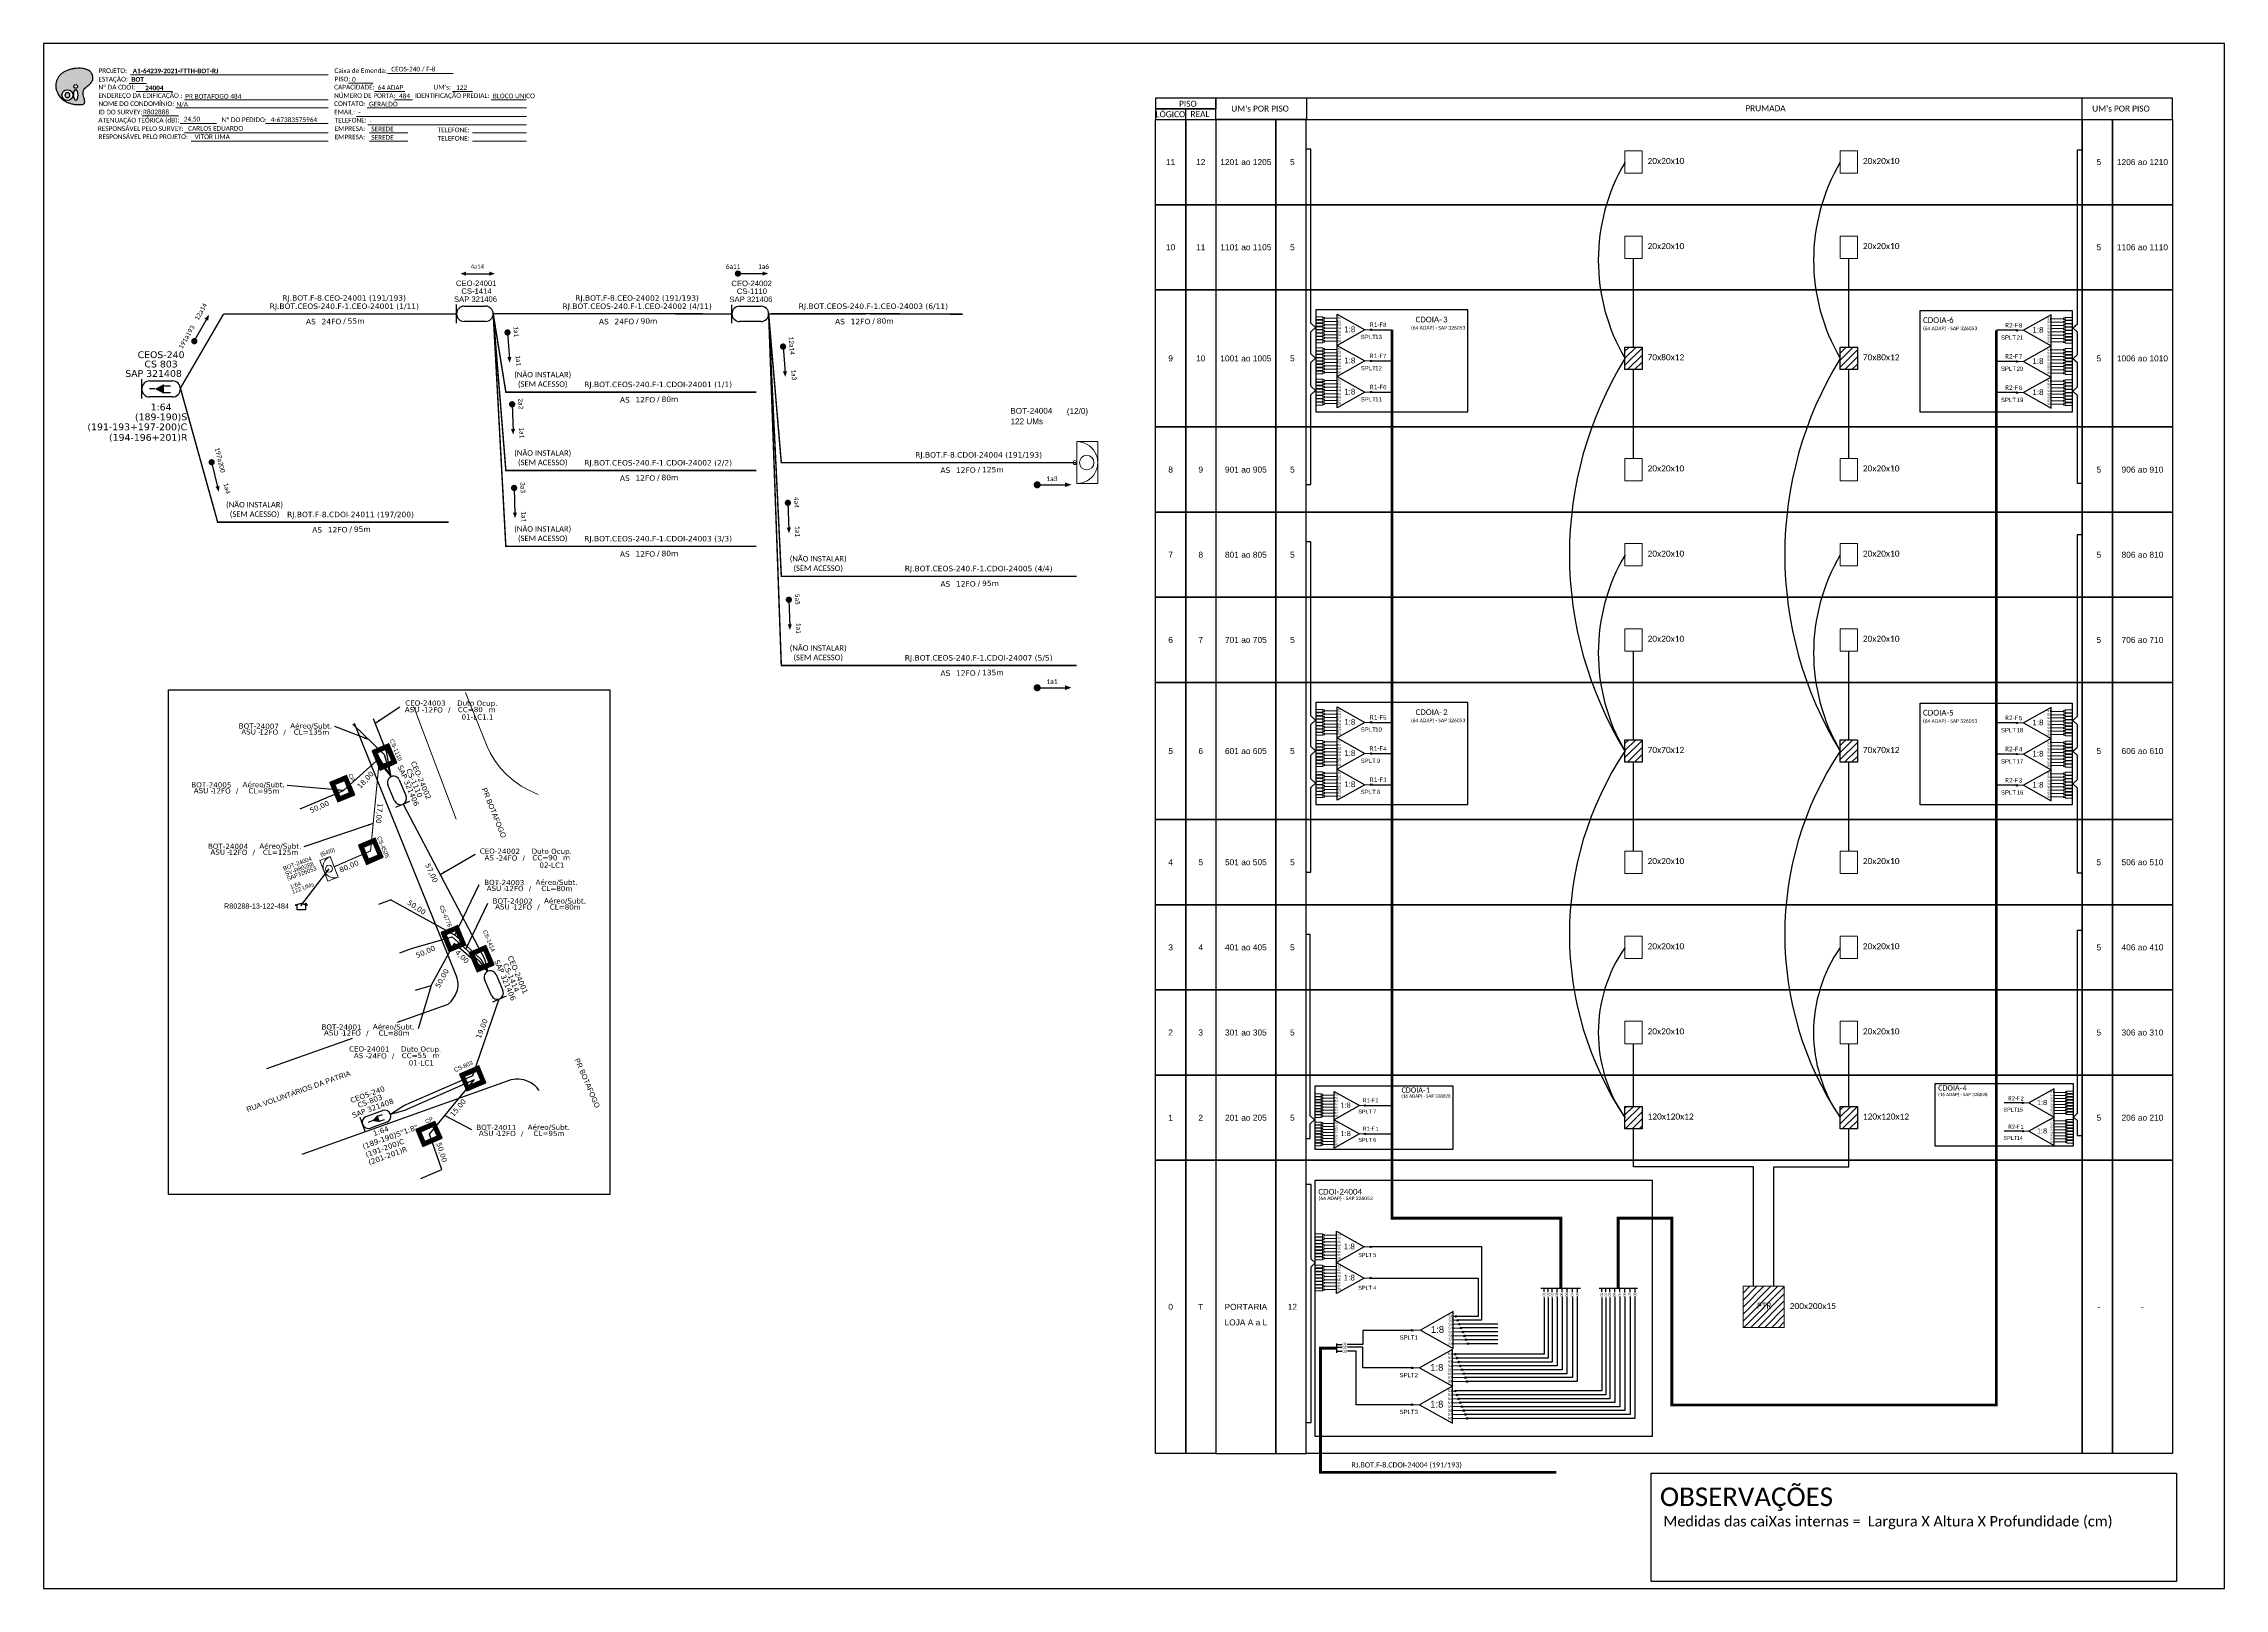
# Paper-space layout 'CDOI-XXXX' of a CAD drawing. Extents: x 0 to 839, y 0 to 594.
# The model-space entities are those that its viewports show. They can reach past a viewport. Long polylines and large blocks are cut down to what shows.
import ezdxf
from ezdxf.enums import TextEntityAlignment as Align

# ---------------------------------------------------------------- set-up
doc = ezdxf.new("R2010")
doc.units = 0
for name, color, linetype in [('10.1-Caixas Subterrâneas', 5, 'Continuous'), ('20.4-CEOS', 1, 'Continuous'), ('20.5-CEO', 1, 'Continuous'), ('CAP a instalar', 1, 'Continuous'), ('label_cabos', 7, 'Continuous'), ('Legenda', 1, 'Continuous'), ('medidas', 3, 'Continuous'), ('QUADRA', 7, 'Continuous'), ('SETA', 7, 'Continuous'), ('surveys', 7, 'Continuous'), ('surveys legendas', 7, 'Continuous'), ('UNIFILAR', 7, 'Continuous')]:
    doc.layers.add(name, color=color, linetype=linetype)
for name, color, linetype, lineweight in [("20.0-LEGENDA DOS CDO'S", 1, 'Continuous', 0), ('20.1-CDO_INTERIOR', 1, 'Continuous', 0), ('20.2-CDO_POSTE', 1, 'Continuous', 5), ('40.1-ETIQUETAS', 1, 'Continuous', 20), ('Segmento Logradouro Texto', 7, 'Continuous', 0)]:
    doc.layers.add(name, color=color, linetype=linetype, lineweight=lineweight)
doc.layers.add('DROP DE CLIENTE', color=140, linetype='Continuous', plot=False)
doc.layers.add('EXTRA', color=50, linetype='Continuous', plot=False)
doc.styles.add('ARIAL', font='arial.ttf')
doc.styles.add('DIGICADE', font='arial.ttf')
doc.styles.add('siredit', font='verdana.ttf')
doc.styles.get("Standard").update_dxf_attribs({"font": 'arial.ttf'})
doc.styles.add('TELEMAR-RJ', font='arial.ttf')
doc.styles.add('WMF-Calibri0', font='calibri.ttf')
doc.styles.add('WMF-Calibri1', font='calibrib.ttf')
doc.linetypes.add('FENCELINE1', pattern='A,0.25,-0.1,[133,ltypeshp.shx,S=0.1,R=0,X=-0.1,Y=0],-0.1,1', length=1.45)
doc.linetypes.add('RESERVA', pattern='A,0.5,-0.15,["RESERVA",Standard,S=0.18,R=0,X=0,Y=-0.1],-1.3', length=1.95)
doc.dimstyles.new('CC', dxfattribs={"dimtxt": 1, "dimasz": 2, "dimexe": 0.18, "dimexo": 0.0625, "dimgap": 0.09, "dimtad": 0, "dimdec": 0, "dimrnd": 1, "dimzin": 0, "dimdsep": 46, "dimtxsty": 'siredit', "dimblk": 'NONE', "dimcen": 0, "dimse1": 1, "dimse2": 1, "dimsd1": 1, "dimsd2": 1, "dimclrt": 7, "dimadec": 0, "dimazin": 0, "dimtfac": 1, "dimtdec": 0, "dimtofl": 0, "dimtmove": 0, "dimatfit": 3, "dimfxl": 0, "dimtolj": 1, "dimtzin": 0, "dimarcsym": 0})
pattern_1 = [(45, (-520.682, -17.6759), (-1.3470384, 1.3470384), [])]

# ---------------------------------------------------------------- blocks, each defined once
blk = doc.blocks.new('OI')
h = blk.add_hatch(color=40)
edge = h.paths.add_edge_path()
edge.add_spline(control_points=[(4.35, -0.67), (3.92, -0.99), (3.26, -1.5), (2.81, -2.59), (2.9, -3.5), (3.06, -4.27), (3.31, -4.85), (3.37, -5.39), (3.4, -5.88), (3.2, -6.4), (2.54, -6.61), (1.65, -6.63), (0.55, -6.67), (-0.56, -6.42), (-1.61, -6.14), (-2.77, -5.61), (-3.92, -4.77), (-4.89, -3.7), (-5.34, -2.65), (-5.6, -1.94), (-5.85, -0.96), (-5.71, 0.47), (-5.1, 2.02), (-4.14, 3.02), (-3.3, 3.61), (-2.37, 4.16), (-1.36, 4.44), (-0.56, 4.7), (0.79, 4.85), (2.24, 4.97), (3.79, 4.57), (4.67, 4.21), (5.44, 3.65), (5.76, 2.99), (6.03, 2.21), (6.01, 1.46), (5.72, 0.64), (5.31, 0.08), (4.88, -0.38), (4.51, -0.55), (4.35, -0.67)], knot_values=[0, 0, 0, 0, 1.60434, 2.417191, 3.427595, 4.282808, 4.776746, 5.304182, 5.888771, 6.258406, 6.858137, 7.79129, 8.986195, 10.124242, 11.187857, 12.242908, 13.953784, 15.414161, 16.515391, 17.349188, 17.675853, 19.552021, 21.515531, 22.568638, 23.63245, 24.621084, 25.782718, 26.745347, 27.142653, 29.870543, 31.004649, 31.921532, 32.709589, 33.801391, 34.042471, 35.192333, 35.971461, 36.628871, 37.254359, 37.836911, 37.836911, 37.836911, 37.836911], degree=3, periodic=0)
h.paths.add_polyline_path([(1.13, -0.87, -1), (-0.04, -0.87, -1)], flags=16)
edge = h.paths.add_edge_path(flags=16)
edge.add_ellipse((0.56, -3.59), major_axis=(-0.02, 1.71), ratio=0.361305, start_angle=0, end_angle=360)
h.paths.add_polyline_path([(-0.36, -3.62, -1), (-3.8, -3.62, -1)], flags=16)
edge = h.paths.add_edge_path(flags=0)
edge.add_ellipse((-2.08, -3.62), major_axis=(0, 0.885), ratio=0.758294, start_angle=0, end_angle=360)
at = {"color": 40}
for centre, radius in [((-2.08, -3.62), 1.72), ((0.54, -0.87), 0.587)]:
    blk.add_circle(centre, radius, dxfattribs=at)
blk.add_ellipse((-2.08, -3.62), major_axis=(0, 0.885), ratio=0.758294, start_param=-3.141592653589792, end_param=3.141592653589792, dxfattribs=at)
blk.add_ellipse((0.56, -3.59), major_axis=(-0.02, 1.71), ratio=0.361305, dxfattribs=at)
at = {"color": 40, "start_tangent": (-0.800898, -0.598801), "end_tangent": (-0.800898, -0.598801)}
blk.add_spline([(4.35, -0.67), (3.2, -1.78), (2.9, -2.54), (2.92, -3.55), (3.12, -4.38), (3.28, -4.85), (3.37, -5.37), (3.35, -5.95), (3.2, -6.29), (2.66, -6.55), (1.73, -6.63), (0.54, -6.62), (-0.58, -6.41), (-1.6, -6.11), (-2.56, -5.67), (-3.95, -4.67), (-4.89, -3.56), (-5.37, -2.56), (-5.64, -1.78), (-5.72, -1.46), (-5.63, 0.42), (-4.84, 2.22), (-4.13, 2.99), (-3.27, 3.62), (-2.4, 4.09), (-1.3, 4.47), (-0.37, 4.72), (0.02, 4.77), (2.75, 4.8), (3.85, 4.53), (4.69, 4.16), (5.31, 3.68), (5.85, 2.73), (5.93, 2.5), (5.94, 1.35), (5.67, 0.62), (5.29, 0.08), (4.84, -0.36), (4.35, -0.67)], degree=3, dxfattribs=at)
blk = doc.blocks.new('CARIMBO')
at = {"color": 7, "lineweight": 0}
for points in [[(134.48, -16.3), (159.61, -16.3)], [(35.15, -20.06), (41.7, -20.06)], [(35.66, -16.79), (111.64, -16.79)], [(37.81, -23.14), (51.75, -23.14)], [(119.43, -20.02), (128.92, -20.02)], [(129.48, -23.14), (141.1, -23.14)], [(159.42, -23.14), (167.09, -23.14)], [(40.13, -32.55), (54.07, -32.55)], [(52.97, -29.48), (111.64, -29.48)], [(56.38, -26.37), (111.64, -26.37)], [(122.56, -32.72), (187.83, -32.72)], [(126.6, -29.48), (187.83, -29.48)], [(137.07, -26.37), (144.01, -26.37)], [(174.24, -26.37), (187.8, -26.37)], [(54.67, -35.52), (68.61, -35.52)], [(56.38, -39.07), (111.64, -39.07)], [(126.84, -35.96), (187.83, -35.96)], [(127.45, -39.07), (142.25, -39.07)], [(167.06, -39.07), (187.83, -39.07)], [(58.87, -42.31), (111.64, -42.31)], [(127.45, -42.31), (142.25, -42.31)], [(167.06, -42.31), (187.83, -42.31)]]:
    blk.add_lwpolyline(points, dxfattribs=at)
at = {"color": 7, "xscale": 1.213923925163967, "yscale": 1.213923925163967, "zscale": 1.213923925163967, "rotation": 0.1532896023949059}
blk.add_blockref('OI', (13.86, -20.16), dxfattribs=at)
at = {"color": 7, "lineweight": 0, "style": 'WMF-Calibri0'}
for s, height, p in [('PROJETO:', 1.793, (23.26, -16.04)), ('Caixa de Emenda:', 1.7927, (114.02, -16.04)), ('ESTAÇÃO:', 1.793, (23.26, -19.32)), ('ENDEREÇO DA EDIFICAÇÃO :', 1.7927, (23.26, -25.63)), ('Nº DA CDOI:', 1.7927, (23.26, -22.39)), ('CAPACIDADE:', 1.7927, (113.91, -22.39)), ('NÚMERO DE PORTA:', 1.7927, (113.91, -25.63)), ('PISO:', 1.793, (114.09, -19.28)), ('IDENTIFICAÇÃO PREDIAL:', 1.7927, (144.99, -25.63)), ("UM's:", 1.793, (152.15, -22.39)), ('ATENUAÇÃO TEÓRICA (dB):', 1.7927, (23.26, -35.09)), ('NOME DO CONDOMÍNIO:', 1.7927, (23.26, -28.74)), ('ID DO SURVEY:', 1.7927, (23.26, -31.97)), ('CONTATO:', 1.793, (113.91, -28.74)), ('EMAIL:', 1.793, (113.91, -31.97)), ('TELEFONE:', 1.793, (114.09, -35.09)), ('RESPONSÁVEL PELO SURVEY:', 1.7927, (23.02, -38.32)), ('RESPONSÁVEL PELO PROJETO:', 1.7927, (23.26, -41.44)), ('EMPRESA:', 1.793, (114.09, -38.32)), ('EMPRESA:', 1.793, (114.09, -41.56)), ('TELEFONE:', 1.793, (153.7, -38.83)), ('TELEFONE:', 1.793, (153.7, -42.06))]:
    blk.add_text(s, height=height, dxfattribs=at).set_placement(p)
at = {"color": 7, "lineweight": 0, "flags": 8}
for tag, p, style in [('PROJ', (36.46, -16.13), 'WMF-Calibri1'), ('CEOS-XX', (135.87, -15.46), 'WMF-Calibri0'), ('EST', (35.94, -19.41), 'WMF-Calibri1'), ('LOGRADOURO', (56.65, -25.91), 'WMF-Calibri0'), ('PISO_PTR', (120.78, -19.42), 'WMF-Calibri0'), ('CAPAC.', (130.66, -22.52), 'WMF-Calibri0'), ('N°', (138.85, -25.77), 'WMF-Calibri0'), ("UC'S", (160.78, -22.54), 'WMF-Calibri0'), ('N°PREDIO', (174.94, -25.77), 'WMF-Calibri0'), ('_ID_', (40.39, -31.94), 'WMF-Calibri0'), ('NOME_DO_COND.', (53.23, -29.02), 'WMF-Calibri0'), ('O_POTEN', (56.06, -34.68), 'WMF-Calibri0'), ('EMAIL', (123.26, -32.12), 'WMF-Calibri0'), ('NOME_DO_CONTATO', (127.3, -28.89), 'WMF-Calibri0'), ('RES_SURVEY', (57.78, -38.23), 'WMF-Calibri0'), ('RES_PROJ', (60.27, -41.47), 'WMF-Calibri0'), ('TELEFONE', (127.55, -35.36), 'WMF-Calibri0'), ('EMP_RESP_SURVEY', (128.16, -38.47), 'WMF-Calibri0'), ('EMP_RESP_PROJ', (128.16, -41.71), 'WMF-Calibri0'), ('CONT_RESP_SURVEY', (167.76, -38.47), 'WMF-Calibri0'), ('CONT_RESP_PROJ', (167.76, -41.71), 'WMF-Calibri0')]:
    blk.add_attdef(tag, p, '', height=1.79, dxfattribs=dict(at, style=style))
at = {"color": 7, "lineweight": 0, "style": 'WMF-Calibri1', "flags": 8}
blk.add_attdef("N° CDO'S", text='', height=1.79, dxfattribs=at).set_placement((44.78, -22.68), align=Align.CENTER)
blk = doc.blocks.new('SURVEY_SURVEY')
for p, q in [((0, 0.0000152), (-0.0000151, 0.0000108)), ((-0.0000151, 0.0000108), (-0.0000104, 0.0000108)), ((-0.0000103, 0), (-0.0000103, 0.0000108)), ((0.0000103, 0), (-0.0000103, 0)), ((0, 0.0000152), (0.0000151, 0.0000108)), ((0.0000101, 0.0000159), (0.0000117, 0.0000159)), ((0.0000101, 0.0000123), (0.0000101, 0.0000159)), ((0.0000151, 0.0000108), (0.0000103, 0.0000108)), ((0.0000103, 0.0000108), (0.0000103, 0)), ((0.0000117, 0.0000159), (0.0000117, 0.0000119))]:
    blk.add_line(p, q)
blk = doc.blocks.new('*X59')
at = {"color": 0, "linetype": 'Continuous'}
for p, q in [((-1.25, 0.34099), (-0.49099, 1.1)), ((-1.25, 0.517767), (-0.667767, 1.1)), ((-1.25, 0.694544), (-0.844544, 1.1)), ((-1.25, 0.87132), (-1.02132, 1.1)), ((-1.25, 1.048097), (-1.198097, 1.1)), ((-1.25, 0.164214), (-0.8035, 0.610714)), ((-1.25, -0.012563), (-0.8035, 0.433937)), ((-1.25, -0.18934), (-0.8035, 0.25716)), ((-1.25, -0.366117), (-0.8035, 0.080383)), ((-0.789214, 0.625), (-0.314214, 1.1)), ((-0.612437, 0.625), (-0.137437, 1.1)), ((-0.43566, 0.625), (0.03934, 1.1)), ((-0.258883, 0.625), (0.216117, 1.1)), ((-0.082107, 0.625), (0.392893, 1.1)), ((0.09467, 0.625), (0.56967, 1.1)), ((0.271447, 0.625), (0.746447, 1.1)), ((0.448223, 0.625), (0.923223, 1.1)), ((0.625, 0.625), (1.1, 1.1)), ((0.801777, 0.625), (1.25, 1.073223)), ((0.8035, 0.449947), (1.25, 0.896447)), ((0.8035, 0.27317), (1.25, 0.71967)), ((0.8035, 0.096393), (1.25, 0.542893)), ((0.8035, -0.080383), (1.25, 0.366117)), ((0.8035, -0.25716), (1.25, 0.18934)), ((0.8035, -0.433937), (1.25, 0.012563)), ((-1.25, -0.542893), (-0.8035, -0.096393)), ((-1.25, -0.71967), (-0.8035, -0.27317)), ((-1.25, -0.896447), (-0.8035, -0.449947)), ((-1.25, -1.073223), (-0.801777, -0.625)), ((-1.1, -1.1), (-0.625, -0.625)), ((-0.923223, -1.1), (-0.448223, -0.625)), ((-0.746447, -1.1), (-0.271447, -0.625)), ((-0.56967, -1.1), (-0.09467, -0.625)), ((-0.392893, -1.1), (0.082107, -0.625)), ((-0.216117, -1.1), (0.258883, -0.625)), ((-0.03934, -1.1), (0.43566, -0.625)), ((0.137437, -1.1), (0.612437, -0.625)), ((0.314214, -1.1), (0.789214, -0.625)), ((0.49099, -1.1), (1.25, -0.34099)), ((0.667767, -1.1), (1.25, -0.517767)), ((0.8035, -0.610714), (1.25, -0.164214)), ((0.844544, -1.1), (1.25, -0.694544)), ((1.02132, -1.1), (1.25, -0.87132)), ((1.198097, -1.1), (1.25, -1.048097))]:
    blk.add_line(p, q, dxfattribs=at)
blk = doc.blocks.new('MANHOLE_MQ')
at = {"color": 0, "linetype": 'Continuous'}
for p, q in [((0.0000062, 0.0000057), (-0.0000063, 0.0000057)), ((-0.0000063, 0.0000057), (-0.0000063, -0.0000053)), ((-0.000004, 0.0000033), (0.000004, 0.0000033)), ((-0.000004, -0.0000029), (-0.000004, 0.0000033)), ((0.000004, 0.0000033), (0.000004, -0.0000029)), ((0.0000062, -0.0000053), (0.0000062, 0.0000057)), ((-0.0000063, -0.0000053), (0.0000062, -0.0000053)), ((0.000004, -0.0000029), (-0.000004, -0.0000029)), ((0.000004, -0.0000029), (0.000004, -0.0000029))]:
    blk.add_line(p, q, dxfattribs=at)
at = {"color": 0, "linetype": 'Continuous', "xscale": 5e-06, "yscale": 5e-06, "zscale": 1e-05}
blk.add_blockref('*X59', (0, 0.0000002), dxfattribs=at)
blk = doc.blocks.new('*U97')
at = {"layer": '20.4-CEOS', "color": 7, "style": 'siredit'}
for tag, p in [('FIBRAS_SPLITTER', (0, 0)), ('FIBRAS_TOP_C', (0, -4.13)), ('RESERVA_FINAIS', (0, -5.46))]:
    blk.add_attdef(tag, p, '', height=1.01, dxfattribs=at)
for tag, p, flags in [('QTDE', (0, -9.4), 1), ('ID_ATIVIDADE', (0, -6.77), 3), ('FATOR', (0, -8.09), 1), ('FID', (0, -10.71), 1)]:
    blk.add_attdef(tag, p, '', height=1.01, dxfattribs=dict(at, flags=flags))
blk = doc.blocks.new('Inst CB DT OCUP CFOA-SM-AS-80-TS-24')
at = {"layer": 'label_cabos', "color": 0, "style": 'siredit'}
for tag, flags, p in [('ID_ATIVIDADE', 3, (1.31, 2.67)), ('FATOR', 1, (11.56, 2.55))]:
    blk.add_attdef(tag, text='', height=1, rotation=359.69, dxfattribs=dict(at, flags=flags)).set_placement(p, align=Align.MIDDLE_CENTER)
for tag, p in [('TIPO_CABO', (1.76, 0)), ('DESTINO_CABO', (3.13, 1.26)), ('CABO', (4.69, -0.05)), ('/', (7.71, -0.05)), ('LANCE', (10.91, 0)), ('TIPO_CABO', (13.11, 1.24)), ('UND', (15.96, 0)), ('FID', (13.15, -1.41))]:
    blk.add_attdef(tag, text='', height=1, rotation=359.69, dxfattribs=at).set_placement(p, align=Align.MIDDLE_CENTER)
blk.add_attdef('QTDE', (12.43, -0.47), '', height=1, rotation=359.69, dxfattribs=at)
blk = doc.blocks.new('LEGENDA DOS CABOS')
at = {"layer": 'EXTRA', "color": 0, "style": 'siredit'}
for tag, p in [('ID', (4.6, 0.97)), ('XX', (9.03, 0.97))]:
    blk.add_attdef(tag, text='', height=0.48, rotation=359.69, dxfattribs=at).set_placement(p, align=Align.MIDDLE_CENTER)
at = {"layer": 'Legenda', "color": 0, "style": 'siredit'}
for tag, p in [('TIPO_CABO', (1.31, 0)), ('CABO', (4.69, -0.05)), ('/', (6.81, -0.05)), ('METROS', (10.03, -0.05))]:
    blk.add_attdef(tag, text='', height=0.8, rotation=359.69, dxfattribs=at).set_placement(p, align=Align.MIDDLE_CENTER)
blk = doc.blocks.new('_None')
blk = doc.blocks.new('Inst CB DT OCUP CFOA-SM-ASU-120-S-12')
at = {"layer": 'label_cabos', "color": 0, "style": 'siredit'}
for tag, flags, p in [('ID_ATIVIDADE', 3, (1.31, 2.67)), ('FATOR', 1, (11.56, 2.55))]:
    blk.add_attdef(tag, text='', height=1, rotation=359.69, dxfattribs=dict(at, flags=flags)).set_placement(p, align=Align.MIDDLE_CENTER)
for tag, p in [('TIPO_CABO', (1.26, 0)), ('DESTINO_CABO', (3.13, 1.26)), ('CABO', (4.69, -0.05)), ('/', (7.71, -0.05)), ('LANCE', (10.91, 0)), ('TIPO_CABO', (13.11, 1.24)), ('UND', (15.96, 0)), ('FID', (13.15, -1.41))]:
    blk.add_attdef(tag, text='', height=1, rotation=359.69, dxfattribs=at).set_placement(p, align=Align.MIDDLE_CENTER)
blk.add_attdef('QTDE', (12.43, -0.47), '', height=1, rotation=359.69, dxfattribs=at)
blk = doc.blocks.new('CEOS_RP_CT_DRT')
at = {"layer": '20.4-CEOS', "color": 0}
for p, q in [((-4.54, 1.19), (-1.19, 1.19)), ((-1.19, -1.19), (-4.54, -1.19))]:
    blk.add_line(p, q, dxfattribs=at)
for points in [[(-5.73, -1.43), (-5.73, 1.44)], [(-3.79, 0), (-4.59, 0)], [(-2.47, 0.48), (-1.45, 0.48)], [(-2.47, -0.52), (-1.45, -0.52)]]:
    blk.add_lwpolyline(points, dxfattribs=at)
blk.add_lwpolyline([(-3.79, 0, 0, 1.47, 0), (-2.41, 0, 1.47, 1.47, 0)], format="xyseb", dxfattribs=at)
for centre, start, end in [((-4.54, 0), 90, 270), ((-1.19, 0), 270, 90)]:
    blk.add_arc(centre, 1.19, start, end, dxfattribs=at)
at = {"layer": '20.4-CEOS', "color": 7, "style": 'siredit'}
for tag, p in [('Nº_DA_CEOS', (-2.86, 5.6)), ('LOCAL', (-2.86, 4.24)), ('SAP', (-2.86, 2.78)), ('RACIO_SPLITAGEM', (-2.86, -1.88)), ('FIBRAS_SPLITTER', (-2.86, -3.58)), ('RESERVA_FINAIS', (-2.86, -6.39)), ('FIBRAS_TOP_C', (-2.86, -5.08))]:
    blk.add_attdef(tag, text='', height=1.01, dxfattribs=at).set_placement(p, align=Align.TOP_CENTER)
blk = doc.blocks.new('ETIQUETA_RS5F')
at = {"layer": '40.1-ETIQUETAS', "color": 0, "style": 'siredit'}
blk.add_text('/', height=1.5, dxfattribs=at).set_placement((1.58, -1.95), align=Align.MIDDLE_RIGHT)
for tag, p in [('ETIQUETA_R_SECUNDARIA', (1.21, 2.1)), ('ETIQUETA_R_PRIMARIA', (1.21, 4.1)), ('F_ATIVAS/F_MORTAS', (1.14, -4.24))]:
    blk.add_attdef(tag, text='', height=1.5, dxfattribs=at).set_placement(p, align=Align.MIDDLE_CENTER)
for tag, p in [('TIPO_CABO', (-6.58, -2.12)), ('CAP_CABO', (0.4, -2.09))]:
    blk.add_attdef(tag, text='', height=1.5, dxfattribs=at).set_placement(p, align=Align.MIDDLE_RIGHT)
blk.add_attdef('METROS', text='', height=1.5, dxfattribs=at).set_placement((2.14, -1.95), align=Align.MIDDLE_LEFT)
for tag, p in [('FUSÃO_1', (0.85, -8.39)), ('FUSÃO_2', (0.85, -10.6)), ('FUSÃO_3', (0.85, -12.93)), ('FUSÃO_4', (0.85, -15.14)), ('FUSÃO_5', (0.85, -17.16))]:
    blk.add_attdef(tag, text='', height=1.5, dxfattribs=at).set_placement(p, align=Align.CENTER)
blk = doc.blocks.new('SAN')
at = {"layer": 'SETA'}
blk.add_lwpolyline([(-2.58, 0), (6.02, 0)], dxfattribs=at)
for points in [[(-2.1, -0.66), (-3.93, 0), (-2.1, 0.67)], [(5.33, 0.68), (7.16, 0.01), (5.33, -0.65)]]:
    blk.add_solid(points, dxfattribs=at)
blk = doc.blocks.new('CDOE-TEXTO PADRÃO')
at = {"layer": "20.0-LEGENDA DOS CDO'S", "color": 0, "style": 'ARIAL'}
for tag, p in [('CDO_N', (0.49, 7.39)), ('SAP', (0.51, 1.67)), ('CORDOALHA', (0.5, 4.33)), ('SPLITER_1', (0.59, -0.91)), ('SPLITER_2', (0.6, -3.55)), ('(XX-XX_F)S', (0.54, -8.29)), ('(XX-XX_L)S', (0.55, -10.83)), ('UMS', (0.55, -13.15))]:
    blk.add_attdef(tag, p, '', height=1.7, rotation=0.11799, dxfattribs=at)
blk.add_attdef('FIBRAS_UTILIZADAS', text='', height=1.7, rotation=0.11799, dxfattribs=at).set_placement((19.77, 7.43), align=Align.CENTER)
blk = doc.blocks.new('SPLT_1-8_DIV_DIR')
h = blk.add_hatch(color=3)
h.dxf.hatch_style = 1
edge = h.paths.add_edge_path()
edge.add_arc((12.77, 4.04), 0.242, 0, 360)
h = blk.add_hatch(color=3)
h.dxf.hatch_style = 1
edge = h.paths.add_edge_path()
edge.add_arc((13.27, 2.88), 0.242, 0, 360)
h = blk.add_hatch(color=3)
h.dxf.hatch_style = 1
edge = h.paths.add_edge_path()
edge.add_arc((13.77, 1.73), 0.242, 0, 360)
h = blk.add_hatch(color=3)
h.dxf.hatch_style = 1
edge = h.paths.add_edge_path()
edge.add_arc((14.27, 0.58), 0.242, 0, 360)
h = blk.add_hatch(color=3)
h.dxf.hatch_style = 1
edge = h.paths.add_edge_path()
edge.add_arc((14.77, -0.58), 0.242, 0, 360)
h = blk.add_hatch(color=3)
h.dxf.hatch_style = 1
edge = h.paths.add_edge_path()
edge.add_arc((15.27, -1.73), 0.242, 0, 360)
h = blk.add_hatch(color=3)
h.dxf.hatch_style = 1
edge = h.paths.add_edge_path()
edge.add_arc((15.77, -2.88), 0.242, 0, 360)
h = blk.add_hatch(color=3)
h.dxf.hatch_style = 1
edge = h.paths.add_edge_path()
edge.add_arc((16.27, -4.04), 0.242, 0, 360)
at = {"color": 1, "lineweight": 0}
blk.add_lwpolyline([(2.22, 0), (0, 0)], dxfattribs=at)
at = {"color": 1}
blk.add_lwpolyline([(11.89, 5.45), (2.22, 0), (11.89, -5.45), (11.89, 5.45)], dxfattribs=at)
at = {"color": 7, "lineweight": 0}
for points in [[(12.77, 4.04), (11.89, 4.04)], [(11.89, 2.88), (13.27, 2.88)], [(11.89, 1.73), (13.77, 1.73)], [(11.89, 0.58), (14.27, 0.58)], [(11.89, -0.58), (14.77, -0.58)], [(11.89, -1.73), (15.27, -1.73)], [(11.89, -2.88), (15.77, -2.88)], [(11.89, -4.04), (16.27, -4.04)]]:
    blk.add_lwpolyline(points, dxfattribs=at)
at = {"color": 3}
for centre in [(12.77, 4.04), (13.27, 2.88), (13.77, 1.73), (14.27, 0.58), (14.77, -0.58), (15.27, -1.73), (15.77, -2.88), (16.27, -4.04)]:
    blk.add_circle(centre, 0.242, dxfattribs=at)
at = {"color": 1, "style": 'ARIAL'}
for s, height, p in [('1:8', 2, (5.35, -0.85)), ('S1', 0.75, (10.52, 3.77)), ('S2', 0.75, (10.52, 2.58)), ('S3', 0.75, (10.52, 1.37)), ('S4', 0.75, (10.52, 0.19)), ('S5', 0.75, (10.52, -1.02)), ('S6', 0.75, (10.52, -2.14)), ('S7', 0.75, (10.52, -3.24)), ('S8', 0.75, (10.52, -4.36))]:
    blk.add_text(s, height=height, dxfattribs=at).set_placement(p)
blk = doc.blocks.new('SPLT_1-8_SC-APC')
at = {"color": 1, "lineweight": 0}
blk.add_lwpolyline([(-17.04, -7.55), (-19.26, -7.55)], dxfattribs=at)
at = {"color": 1}
blk.add_lwpolyline([(-7.37, -2.1), (-17.04, -7.55), (-7.37, -13), (-7.37, -2.1)], dxfattribs=at)
at = {"color": 3, "lineweight": 0}
for points in [[(-2.99, -3.51), (-7.37, -3.51)], [(-7.37, -4.66), (-2.99, -4.66)], [(-7.37, -5.82), (-2.99, -5.82)], [(-7.37, -6.97), (-2.99, -6.97)], [(-7.37, -8.12), (-2.99, -8.12)], [(-2.41, -3.02), (-2.41, -4)], [(-2.41, -3.02), (0, -3.02)], [(-2.41, -4), (0, -4)], [(-2.41, -4.17), (-2.41, -5.16)], [(-2.41, -4.17), (0, -4.17)], [(-2.41, -5.16), (0, -5.16)], [(-2.41, -5.32), (-2.41, -6.31)], [(-2.41, -5.32), (0, -5.32)], [(-2.41, -6.31), (0, -6.31)], [(-2.41, -6.48), (-2.41, -7.46)], [(-2.41, -6.48), (0, -6.48)], [(-2.41, -7.46), (0, -7.46)], [(-2.41, -7.63), (-2.41, -8.62)], [(-2.41, -7.63), (0, -7.63)], [(-7.37, -9.28), (-2.99, -9.28)], [(-7.37, -10.43), (-2.99, -10.43)], [(-7.37, -11.58), (-2.99, -11.58)], [(-2.41, -8.62), (0, -8.62)], [(-2.41, -8.78), (-2.41, -9.77)], [(-2.41, -8.78), (0, -8.78)], [(-2.41, -9.77), (0, -9.77)], [(-2.41, -9.94), (-2.41, -10.92)], [(-2.41, -9.94), (0, -9.94)], [(-2.41, -10.92), (0, -10.92)], [(-2.41, -11.09), (-2.41, -12.08)], [(-2.41, -11.09), (0, -11.09)], [(-2.41, -12.08), (0, -12.08)]]:
    blk.add_lwpolyline(points, dxfattribs=at)
for points in [[(-2.99, -3.22), (-2.41, -3.22), (-2.41, -3.8), (-2.99, -3.8)], [(-2.99, -4.38), (-2.41, -4.38), (-2.41, -4.95), (-2.99, -4.95)], [(-2.99, -5.53), (-2.41, -5.53), (-2.41, -6.1), (-2.99, -6.1)], [(-2.99, -6.68), (-2.41, -6.68), (-2.41, -7.26), (-2.99, -7.26)], [(-2.99, -7.84), (-2.41, -7.84), (-2.41, -8.41), (-2.99, -8.41)], [(-2.99, -8.99), (-2.41, -8.99), (-2.41, -9.56), (-2.99, -9.56)], [(-2.99, -10.14), (-2.41, -10.14), (-2.41, -10.72), (-2.99, -10.72)], [(-2.99, -11.3), (-2.41, -11.3), (-2.41, -11.87), (-2.99, -11.87)]]:
    blk.add_lwpolyline(points, close=True, dxfattribs=at)
at = {"color": 1, "style": 'ARIAL'}
for s, height, p in [('1:8', 2, (-13.91, -8.4)), ('S1', 0.75, (-8.74, -3.78)), ('S2', 0.75, (-8.74, -4.97)), ('S3', 0.75, (-8.74, -6.18)), ('S4', 0.75, (-8.74, -7.36)), ('S5', 0.75, (-8.74, -8.57)), ('S6', 0.75, (-8.74, -9.69)), ('S7', 0.75, (-8.74, -10.78)), ('S8', 0.75, (-8.74, -11.9))]:
    blk.add_text(s, height=height, dxfattribs=at).set_placement(p)

msp = doc.modelspace()

# ---------------------------------------------------------------- hatches: boundary and pattern name
h = msp.add_hatch(color=3)
h.dxf.hatch_style = 1
edge = h.paths.add_edge_path()
edge.add_arc((421.16, 1189), 0.282, 0, 360)
h = msp.add_hatch(color=3)
h.dxf.hatch_style = 1
edge = h.paths.add_edge_path()
edge.add_arc((669.55, 1188.78), 0.282, 0, 360)
h = msp.add_hatch(color=3)
h.dxf.hatch_style = 1
edge = h.paths.add_edge_path()
edge.add_arc((421.16, 1177.01), 0.282, 0, 360)
h = msp.add_hatch()
h.set_pattern_fill('ANSI31', color=1, scale=0.6)
h.set_pattern_definition(pattern_1)
h.paths.add_polyline_path([(525.39, 1031.31), (518.76, 1031.31), (518.76, 1022.69), (525.39, 1022.69)])
h.paths.add_polyline_path([(518.76, 1173.66), (525.39, 1173.66), (525.39, 1182.28), (518.76, 1182.28)])
h.paths.add_polyline_path([(608.16, 1173.66), (608.16, 1182.28), (601.54, 1182.28), (601.54, 1173.66)])
h.paths.add_polyline_path([(608.16, 1031.31), (601.54, 1031.31), (601.54, 1022.69), (608.16, 1022.69)])
h = msp.add_hatch(color=3)
h.dxf.hatch_style = 1
edge = h.paths.add_edge_path()
edge.add_arc((669.55, 1176.79), 0.282, 0, 360)
h = msp.add_hatch(color=3)
h.dxf.hatch_style = 1
edge = h.paths.add_edge_path()
edge.add_arc((421.16, 1165.03), 0.282, 0, 360)
h = msp.add_hatch(color=3)
h.dxf.hatch_style = 1
edge = h.paths.add_edge_path()
edge.add_arc((421.16, 1165.03), 0.282, 0, 360)
h = msp.add_hatch(color=3)
h.dxf.hatch_style = 1
edge = h.paths.add_edge_path()
edge.add_arc((669.55, 1164.81), 0.282, 0, 360)
h = msp.add_hatch(color=3)
h.dxf.hatch_style = 1
edge = h.paths.add_edge_path()
edge.add_arc((669.55, 1164.81), 0.282, 0, 360)
h = msp.add_hatch(color=3)
h.dxf.hatch_style = 1
edge = h.paths.add_edge_path()
edge.add_arc((421.16, 1038.02), 0.282, 0, 360)
h = msp.add_hatch(color=3)
h.dxf.hatch_style = 1
edge = h.paths.add_edge_path()
edge.add_arc((669.55, 1037.81), 0.282, 0, 360)
h = msp.add_hatch(color=3)
h.dxf.hatch_style = 1
edge = h.paths.add_edge_path()
edge.add_arc((421.16, 1026.04), 0.282, 0, 360)
h = msp.add_hatch(color=3)
h.dxf.hatch_style = 1
edge = h.paths.add_edge_path()
edge.add_arc((669.55, 1025.82), 0.282, 0, 360)
h = msp.add_hatch(color=3)
h.dxf.hatch_style = 1
edge = h.paths.add_edge_path()
edge.add_arc((421.16, 1014.05), 0.282, 0, 360)
h = msp.add_hatch(color=3)
h.dxf.hatch_style = 1
edge = h.paths.add_edge_path()
edge.add_arc((421.16, 1014.05), 0.282, 0, 360)
h = msp.add_hatch(color=3)
h.dxf.hatch_style = 1
edge = h.paths.add_edge_path()
edge.add_arc((669.55, 1013.83), 0.282, 0, 360)
h = msp.add_hatch(color=3)
h.dxf.hatch_style = 1
edge = h.paths.add_edge_path()
edge.add_arc((669.55, 1013.83), 0.282, 0, 360)
h = msp.add_hatch(color=3)
h.dxf.hatch_style = 1
edge = h.paths.add_edge_path()
edge.add_arc((418.84, 890.68), 0.256, 0, 360)
h = msp.add_hatch()
h.set_pattern_fill('ANSI31', color=1, scale=0.6)
h.set_pattern_definition(pattern_1)
h.paths.add_polyline_path([(518.76, 881.71), (525.39, 881.71), (525.39, 890.33), (518.76, 890.33)])
h.paths.add_polyline_path([(608.16, 881.71), (608.16, 890.33), (601.54, 890.33), (601.54, 881.71)])
h = msp.add_hatch(color=3)
h.dxf.hatch_style = 1
edge = h.paths.add_edge_path()
edge.add_arc((671.85, 891.71), 0.256, 0, 360)
h = msp.add_hatch(color=3)
h.dxf.hatch_style = 1
edge = h.paths.add_edge_path()
edge.add_arc((671.85, 880.82), 0.256, 0, 360)
h = msp.add_hatch(color=3)
h.dxf.hatch_style = 1
edge = h.paths.add_edge_path()
edge.add_arc((418.84, 879.78), 0.256, 0, 360)
h = msp.add_hatch(color=3)
h.dxf.hatch_style = 1
edge = h.paths.add_edge_path()
edge.add_arc((420.97, 836.34), 0.282, 0, 360)
h = msp.add_hatch(color=3)
h.dxf.hatch_style = 1
edge = h.paths.add_edge_path()
edge.add_arc((420.97, 824.36), 0.282, 0, 360)
h = msp.add_hatch()
h.set_pattern_fill('ANSI31', color=1, scale=0.6)
h.set_pattern_definition([(45, (-57.9807, 3453.588), (-1.3470384, 1.3470384), [])])
h.paths.add_polyline_path([(579.98, 805.37), (579.98, 821.18), (564.17, 821.18), (564.17, 805.37)])
h.paths.add_polyline_path([(568.91, 812.01), (575.71, 812.01), (575.71, 815.48), (568.91, 815.48)], flags=24)
h = msp.add_hatch(color=3)
h.dxf.hatch_style = 1
edge = h.paths.add_edge_path()
edge.add_arc((436.92, 804.24), 0.282, 0, 360)
h = msp.add_hatch(color=3)
h.dxf.hatch_style = 1
edge = h.paths.add_edge_path()
edge.add_arc((436.92, 789.82), 0.282, 0, 360)
h = msp.add_hatch(color=3)
h.dxf.hatch_style = 1
edge = h.paths.add_edge_path()
edge.add_arc((436.92, 775.65), 0.282, 0, 360)

# ---------------------------------------------------------------- linework, layer by layer
at = {"color": 3}
msp.add_line((407.82, 798.83), (409.87, 798.83), dxfattribs=at)
at = {"color": 2}
for p, q in [((417.95, 797.73), (412, 797.73)), ((417.95, 789.82), (417.95, 797.73)), ((436.92, 789.82), (417.95, 789.82))]:
    msp.add_line(p, q, dxfattribs=at)
at = {"color": 7}
for p, q in [((415.43, 796.2), (412, 796.2)), ((415.43, 775.65), (415.43, 796.2)), ((436.92, 775.65), (415.43, 775.65))]:
    msp.add_line(p, q, dxfattribs=at)
for points in [[(-89.32, 705.02), (749.25, 705.02), (749.25, 1299.02), (-89.32, 1299.02), (-89.32, 705.02)], [(361.41, 1269.83), (729.31, 1269.83), (729.31, 1278.06), (361.41, 1278.06), (361.41, 1278.06), (361.41, 1273.94)], [(396.47, 1269.83), (396.47, 1278.06)], [(694.58, 1269.83), (694.58, 1278.06)], [(349.84, 1269.83), (349.84, 1273.94)], [(421.24, 836.42), (463.57, 836.42), (463.57, 808.12), (454.42, 808.12)], [(420.97, 824.36), (462.28, 824.36), (462.28, 809.62), (453.77, 809.62)]]:
    msp.add_lwpolyline(points)
for points in [[(338.27, 1273.94), (361.41, 1273.94), (361.41, 1278.06), (338.27, 1278.06)], [(338.27, 1269.83), (361.41, 1269.83), (361.41, 1273.94), (338.27, 1273.94)], [(338.27, 1269.83), (349.84, 1269.83), (349.84, 1237.09), (338.27, 1237.09)], [(349.84, 1269.83), (361.41, 1269.83), (361.41, 1237.09), (349.84, 1237.09)], [(384.56, 1269.83), (361.41, 1269.83), (361.41, 1237.09), (384.56, 1237.09)], [(396.13, 1269.83), (384.56, 1269.83), (384.56, 1237.09), (396.13, 1237.09)], [(396.13, 1269.83), (694.59, 1269.83), (694.59, 1237.09), (396.13, 1237.09)], [(694.59, 1269.83), (706.17, 1269.83), (706.17, 1237.09), (694.59, 1237.09)], [(706.17, 1269.83), (729.31, 1269.83), (729.31, 1237.09), (706.17, 1237.09)], [(338.27, 1237.09), (349.84, 1237.09), (349.84, 1204.34), (338.27, 1204.34)], [(349.84, 1237.09), (361.41, 1237.09), (361.41, 1204.34), (349.84, 1204.34)], [(384.56, 1237.09), (361.41, 1237.09), (361.41, 1204.34), (384.56, 1204.34)], [(396.13, 1237.09), (384.56, 1237.09), (384.56, 1204.34), (396.13, 1204.34)], [(396.13, 1237.09), (694.59, 1237.09), (694.59, 1204.34), (396.13, 1204.34)], [(694.59, 1237.09), (706.17, 1237.09), (706.17, 1204.34), (694.59, 1204.34)], [(706.17, 1237.09), (729.31, 1237.09), (729.31, 1204.34), (706.17, 1204.34)], [(338.27, 1204.34), (349.84, 1204.34), (349.84, 1151.6), (338.27, 1151.6)], [(349.84, 1204.34), (361.41, 1204.34), (361.41, 1151.6), (349.84, 1151.6)], [(384.56, 1204.34), (361.41, 1204.34), (361.41, 1151.6), (384.56, 1151.6)], [(396.13, 1204.34), (384.56, 1204.34), (384.56, 1151.6), (396.13, 1151.6)], [(396.13, 1204.34), (694.59, 1204.34), (694.59, 1151.6), (396.13, 1151.6)], [(694.59, 1204.34), (706.17, 1204.34), (706.17, 1151.6), (694.59, 1151.6)], [(706.17, 1204.34), (729.31, 1204.34), (729.31, 1151.6), (706.17, 1151.6)], [(338.27, 1151.6), (349.84, 1151.6), (349.84, 1118.86), (338.27, 1118.86)], [(349.84, 1151.6), (361.41, 1151.6), (361.41, 1118.86), (349.84, 1118.86)], [(384.56, 1151.6), (361.41, 1151.6), (361.41, 1118.86), (384.56, 1118.86)], [(396.13, 1151.6), (384.56, 1151.6), (384.56, 1118.86), (396.13, 1118.86)], [(396.13, 1151.6), (694.59, 1151.6), (694.59, 1118.86), (396.13, 1118.86)], [(694.59, 1151.6), (706.17, 1151.6), (706.17, 1118.86), (694.59, 1118.86)], [(706.17, 1151.6), (729.31, 1151.6), (729.31, 1118.86), (706.17, 1118.86)], [(338.27, 1118.86), (349.84, 1118.86), (349.84, 1086.11), (338.27, 1086.11)], [(349.84, 1118.86), (361.41, 1118.86), (361.41, 1086.11), (349.84, 1086.11)], [(384.56, 1118.86), (361.41, 1118.86), (361.41, 1086.11), (384.56, 1086.11)], [(396.13, 1118.86), (384.56, 1118.86), (384.56, 1086.11), (396.13, 1086.11)], [(396.13, 1118.86), (694.59, 1118.86), (694.59, 1086.11), (396.13, 1086.11)], [(694.59, 1118.86), (706.17, 1118.86), (706.17, 1086.11), (694.59, 1086.11)], [(706.17, 1118.86), (729.31, 1118.86), (729.31, 1086.11), (706.17, 1086.11)], [(338.27, 1086.11), (349.84, 1086.11), (349.84, 1053.37), (338.27, 1053.37)], [(349.84, 1086.11), (361.41, 1086.11), (361.41, 1053.37), (349.84, 1053.37)], [(384.56, 1086.11), (361.41, 1086.11), (361.41, 1053.37), (384.56, 1053.37)], [(396.13, 1086.11), (384.56, 1086.11), (384.56, 1053.37), (396.13, 1053.37)], [(396.13, 1086.11), (694.59, 1086.11), (694.59, 1053.37), (396.13, 1053.37)], [(694.59, 1086.11), (706.17, 1086.11), (706.17, 1053.37), (694.59, 1053.37)], [(706.17, 1086.11), (729.31, 1086.11), (729.31, 1053.37), (706.17, 1053.37)], [(-41.3, 1050.51), (128.35, 1050.51), (128.35, 856.48), (-41.3, 856.48)], [(338.27, 1053.37), (349.84, 1053.37), (349.84, 1000.62), (338.27, 1000.62)], [(349.84, 1053.37), (361.41, 1053.37), (361.41, 1000.62), (349.84, 1000.62)], [(384.56, 1053.37), (361.41, 1053.37), (361.41, 1000.62), (384.56, 1000.62)], [(396.13, 1053.37), (384.56, 1053.37), (384.56, 1000.62), (396.13, 1000.62)], [(396.13, 1053.37), (694.59, 1053.37), (694.59, 1000.62), (396.13, 1000.62)], [(694.59, 1053.37), (706.17, 1053.37), (706.17, 1000.62), (694.59, 1000.62)], [(706.17, 1053.37), (729.31, 1053.37), (729.31, 1000.62), (706.17, 1000.62)], [(338.27, 1000.62), (349.84, 1000.62), (349.84, 967.88), (338.27, 967.88)], [(349.84, 1000.62), (361.41, 1000.62), (361.41, 967.88), (349.84, 967.88)], [(384.56, 1000.62), (361.41, 1000.62), (361.41, 967.88), (384.56, 967.88)], [(396.13, 1000.62), (384.56, 1000.62), (384.56, 967.88), (396.13, 967.88)], [(396.13, 1000.62), (694.59, 1000.62), (694.59, 967.88), (396.13, 967.88)], [(694.59, 1000.62), (706.17, 1000.62), (706.17, 967.88), (694.59, 967.88)], [(706.17, 1000.62), (729.31, 1000.62), (729.31, 967.88), (706.17, 967.88)], [(338.27, 967.88), (349.84, 967.88), (349.84, 935.14), (338.27, 935.14)], [(349.84, 967.88), (361.41, 967.88), (361.41, 935.14), (349.84, 935.14)], [(384.56, 967.88), (361.41, 967.88), (361.41, 935.14), (384.56, 935.14)], [(396.13, 967.88), (384.56, 967.88), (384.56, 935.14), (396.13, 935.14)], [(396.13, 967.88), (694.59, 967.88), (694.59, 935.14), (396.13, 935.14)], [(694.59, 967.88), (706.17, 967.88), (706.17, 935.14), (694.59, 935.14)], [(706.17, 967.88), (729.31, 967.88), (729.31, 935.14), (706.17, 935.14)], [(338.27, 935.14), (349.84, 935.14), (349.84, 902.39), (338.27, 902.39)], [(349.84, 935.14), (361.41, 935.14), (361.41, 902.39), (349.84, 902.39)], [(384.56, 935.14), (361.41, 935.14), (361.41, 902.39), (384.56, 902.39)], [(396.13, 935.14), (384.56, 935.14), (384.56, 902.39), (396.13, 902.39)], [(396.13, 935.14), (694.59, 935.14), (694.59, 902.39), (396.13, 902.39)], [(694.59, 935.14), (706.17, 935.14), (706.17, 902.39), (694.59, 902.39)], [(706.17, 935.14), (729.31, 935.14), (729.31, 902.39), (706.17, 902.39)], [(338.27, 902.39), (349.84, 902.39), (349.84, 869.65), (338.27, 869.65)], [(349.84, 902.39), (361.41, 902.39), (361.41, 869.65), (349.84, 869.65)], [(384.56, 902.39), (361.41, 902.39), (361.41, 869.65), (384.56, 869.65)], [(396.13, 902.39), (384.56, 902.39), (384.56, 869.65), (396.13, 869.65)], [(396.13, 902.39), (694.59, 902.39), (694.59, 869.65), (396.13, 869.65)], [(694.59, 902.39), (706.17, 902.39), (706.17, 869.65), (694.59, 869.65)], [(706.17, 902.39), (729.31, 902.39), (729.31, 869.65), (706.17, 869.65)], [(338.27, 869.65), (349.84, 869.65), (349.84, 756.91), (338.27, 756.91)], [(349.84, 869.65), (361.41, 869.65), (361.41, 756.91), (349.84, 756.91)], [(384.56, 869.65), (361.41, 869.65), (361.41, 756.91), (384.56, 756.91)], [(396.13, 869.65), (384.56, 869.65), (384.56, 756.91), (396.13, 756.91)], [(396.13, 869.65), (694.59, 869.65), (694.59, 756.91), (396.13, 756.91)], [(694.59, 869.65), (706.17, 869.65), (706.17, 756.91), (694.59, 756.91)], [(706.17, 869.65), (729.31, 869.65), (729.31, 756.91), (706.17, 756.91)]]:
    msp.add_lwpolyline(points, close=True)
at = {"color": 7, "lineweight": 0}
msp.add_lwpolyline([(-4.01, 1268.26), (20.14, 1268.26)], dxfattribs=at)
at = {"color": 3}
for points in [[(397.99, 1185.95), (397.99, 1188.23), (399.72, 1189.89), (397.99, 1191.55), (397.99, 1258.45), (396.18, 1258.45)], [(692.72, 1185.73), (692.71, 1188.01), (690.99, 1189.67), (692.71, 1191.33), (692.71, 1258.23), (694.53, 1258.23)], [(522.07, 1182.28), (522.07, 1216.41)], [(604.85, 1182.28), (604.85, 1216.41)], [(397.99, 1170.2), (398, 1176.43), (399.72, 1178.09), (398, 1179.75), (398, 1185.95), (397.99, 1185.95)], [(692.71, 1169.98), (692.71, 1176.21), (690.99, 1177.87), (692.71, 1179.53), (692.71, 1185.73), (692.72, 1185.73)], [(396.17, 1129.52), (397.99, 1129.52), (397.99, 1163.97), (399.72, 1165.63), (397.99, 1167.29), (397.99, 1170.2)], [(522.07, 1139.54), (522.07, 1173.66)], [(604.85, 1139.54), (604.85, 1173.66)], [(694.53, 1129.82), (692.72, 1129.82), (692.71, 1163.75), (690.99, 1165.41), (692.71, 1167.07), (692.71, 1169.98)], [(397.99, 1034.98), (397.99, 1037.25), (399.72, 1038.91), (397.99, 1040.57), (397.99, 1107.45), (396.18, 1107.45)], [(692.72, 1034.76), (692.71, 1037.04), (690.99, 1038.7), (692.71, 1040.35), (692.71, 1110.21), (694.53, 1110.21)], [(522.07, 1031.31), (522.07, 1065.43)], [(604.85, 1031.31), (604.85, 1065.43)], [(397.99, 1019.23), (398, 1025.45), (399.72, 1027.11), (398, 1028.77), (398, 1034.98), (397.99, 1034.98)], [(692.71, 1019.01), (692.71, 1025.24), (690.99, 1026.89), (692.71, 1028.55), (692.71, 1034.76), (692.72, 1034.76)], [(396.17, 980.47), (397.99, 980.47), (397.99, 1012.99), (399.72, 1014.65), (397.99, 1016.31), (397.99, 1019.23)], [(522.07, 988.56), (522.07, 1022.69)], [(604.85, 988.56), (604.85, 1022.69)], [(694.53, 979.99), (692.72, 979.99), (692.71, 1012.78), (690.99, 1014.44), (692.71, 1016.09), (692.71, 1019.01)], [(396.1, 878), (397.75, 878), (397.75, 883.66), (399.32, 885.17), (397.75, 886.67), (397.75, 956.4), (396.1, 956.4)], [(694.47, 879.09), (692.82, 879.09), (692.82, 884.75), (691.25, 886.25), (692.82, 887.76), (692.82, 958.14), (694.47, 958.14)], [(522.07, 890.33), (522.07, 914.46)], [(604.85, 890.33), (604.85, 914.46)], [(568.12, 821.18), (568.15, 867.18), (522.07, 867.18), (522.07, 881.71)], [(576.03, 821.18), (576.03, 867.18), (604.85, 867.18), (604.85, 881.71)], [(396.44, 768.86), (398.09, 768.86), (398.1, 828.64), (399.66, 830.15), (398.1, 831.66), (398.1, 860.29), (396.44, 860.29)], [(436.92, 804.24), (417.95, 804.24), (417.95, 798.83), (411.98, 798.83)]]:
    msp.add_lwpolyline(points, dxfattribs=at)
at = {"color": 0, "lineweight": 0}
for points in [[(518.76, 1257.77), (525.39, 1257.77), (525.39, 1249.15), (518.76, 1249.15)], [(601.54, 1257.77), (608.16, 1257.77), (608.16, 1249.15), (601.54, 1249.15)], [(518.76, 1225.03), (525.39, 1225.03), (525.39, 1216.41), (518.76, 1216.41)], [(601.54, 1225.03), (608.16, 1225.03), (608.16, 1216.41), (601.54, 1216.41)], [(518.76, 1139.54), (525.39, 1139.54), (525.39, 1130.92), (518.76, 1130.92)], [(601.54, 1139.54), (608.16, 1139.54), (608.16, 1130.92), (601.54, 1130.92)], [(518.76, 1106.79), (525.39, 1106.79), (525.39, 1098.17), (518.76, 1098.17)], [(601.54, 1106.79), (608.16, 1106.79), (608.16, 1098.17), (601.54, 1098.17)], [(518.76, 1074.05), (525.39, 1074.05), (525.39, 1065.43), (518.76, 1065.43)], [(601.54, 1074.05), (608.16, 1074.05), (608.16, 1065.43), (601.54, 1065.43)], [(518.76, 988.56), (525.39, 988.56), (525.39, 979.94), (518.76, 979.94)], [(601.54, 988.56), (608.16, 988.56), (608.16, 979.94), (601.54, 979.94)], [(518.76, 955.82), (525.39, 955.82), (525.39, 947.2), (518.76, 947.2)], [(601.54, 955.82), (608.16, 955.82), (608.16, 947.2), (601.54, 947.2)], [(518.76, 923.08), (525.39, 923.08), (525.39, 914.46), (518.76, 914.46)], [(601.54, 923.08), (608.16, 923.08), (608.16, 914.46), (601.54, 914.46)]]:
    msp.add_lwpolyline(points, close=True, dxfattribs=at)
for points, const_width in [([(177.06, 1210.59, 1), (178.26, 1210.59, 1)], 1.2), ([(89.01, 1188.55, 1), (89.1, 1187.36, 1)], 1.2), ([(194.97, 1183.13, 1), (195.06, 1181.93, 1)], 1.2), ([(90.82, 1160.95, 1), (90.86, 1159.75, 1)], 1.2), ([(-24.84, 1138.63, 1), (-24.56, 1137.47, 1)], 1.2), ([(91.59, 1128.77, 1), (91.63, 1127.57, 1)], 1.2), ([(196.85, 1123.03, 1), (196.89, 1121.83, 1)], 1.2), ([(197.24, 1085.78, 1), (197.28, 1084.58, 1)], 1.2), ([(292.06, 1051.34, 1), (293.42, 1051.34, 1)], 1.35)]:
    msp.add_lwpolyline(points, format="xyb", close=True, dxfattribs=dict(const_width=const_width))
at = {"color": 1}
for points in [[(458.38, 1196.6), (399.94, 1196.6), (399.94, 1157.47), (458.38, 1157.47)], [(632.32, 1196.38), (690.77, 1196.38), (690.77, 1157.25), (632.32, 1157.25)], [(518.76, 1182.28), (525.39, 1182.28), (525.39, 1173.66), (518.76, 1173.66)], [(601.54, 1182.28), (608.16, 1182.28), (608.16, 1173.66), (601.54, 1173.66)], [(458.38, 1045.62), (399.94, 1045.62), (399.94, 1006.49), (458.38, 1006.49)], [(632.32, 1045.4), (690.77, 1045.4), (690.77, 1006.28), (632.32, 1006.28)], [(518.76, 1031.31), (525.39, 1031.31), (525.39, 1022.69), (518.76, 1022.69)], [(601.54, 1031.31), (608.16, 1031.31), (608.16, 1022.69), (601.54, 1022.69)], [(452.68, 898.13), (399.55, 898.13), (399.55, 873.85), (452.68, 873.85)], [(638.01, 899.16), (691.14, 899.16), (691.14, 875.01), (638.01, 875.01)], [(518.76, 890.33), (525.39, 890.33), (525.39, 881.71), (518.76, 881.71)], [(601.54, 890.33), (608.16, 890.33), (608.16, 881.71), (601.54, 881.71)], [(399.67, 862.01), (529.18, 862.01), (529.18, 763.38), (399.67, 763.38)]]:
    msp.add_lwpolyline(points, close=True, dxfattribs=at)
at = {"color": 3, "lineweight": 0}
for points in [[(402.63, 1193.98), (399.97, 1193.98)], [(402.63, 1192.9), (399.97, 1192.9)], [(402.63, 1192.71), (399.97, 1192.71)], [(402.63, 1191.63), (399.97, 1191.63)], [(402.63, 1191.44), (399.97, 1191.44)], [(402.63, 1193.98), (402.63, 1192.9)], [(402.63, 1192.71), (402.63, 1191.63)], [(402.63, 1191.44), (402.63, 1190.36)], [(403.26, 1193.44), (408.08, 1193.44)], [(408.08, 1192.17), (403.26, 1192.17)], [(408.08, 1190.9), (403.26, 1190.9)], [(687.44, 1193.22), (682.63, 1193.22)], [(682.63, 1191.95), (687.44, 1191.95)], [(688.08, 1193.76), (688.08, 1192.68)], [(688.08, 1193.76), (690.74, 1193.76)], [(688.08, 1192.68), (690.74, 1192.68)], [(688.08, 1192.5), (688.08, 1191.41)], [(688.08, 1192.5), (690.74, 1192.5)], [(688.08, 1191.41), (690.74, 1191.41)], [(688.08, 1191.23), (688.08, 1190.14)], [(688.08, 1191.23), (690.74, 1191.23)], [(402.63, 1190.36), (399.97, 1190.36)], [(402.63, 1190.18), (399.97, 1190.18)], [(402.63, 1189.09), (399.97, 1189.09)], [(402.63, 1188.91), (399.97, 1188.91)], [(402.63, 1187.82), (399.97, 1187.82)], [(402.63, 1187.64), (399.97, 1187.64)], [(402.63, 1186.55), (399.97, 1186.55)], [(402.63, 1186.37), (399.97, 1186.37)], [(402.63, 1185.29), (399.97, 1185.29)], [(402.63, 1185.1), (399.97, 1185.1)], [(402.63, 1184.02), (399.97, 1184.02)], [(402.63, 1190.18), (402.63, 1189.09)], [(402.63, 1188.91), (402.63, 1187.82)], [(402.63, 1187.64), (402.63, 1186.55)], [(402.63, 1186.37), (402.63, 1185.29)], [(402.63, 1185.1), (402.63, 1184.02)], [(408.08, 1189.63), (403.26, 1189.63)], [(408.08, 1188.36), (403.26, 1188.36)], [(408.08, 1187.1), (403.26, 1187.1)], [(408.08, 1185.83), (403.26, 1185.83)], [(408.08, 1184.56), (403.26, 1184.56)], [(682.63, 1190.68), (687.44, 1190.68)], [(682.63, 1189.42), (687.44, 1189.42)], [(682.63, 1188.15), (687.44, 1188.15)], [(682.63, 1186.88), (687.44, 1186.88)], [(682.63, 1185.61), (687.44, 1185.61)], [(682.63, 1184.34), (687.44, 1184.34)], [(688.08, 1190.14), (690.74, 1190.14)], [(688.08, 1189.96), (688.08, 1188.87)], [(688.08, 1189.96), (690.74, 1189.96)], [(688.08, 1188.87), (690.74, 1188.87)], [(688.08, 1188.69), (688.08, 1187.61)], [(688.08, 1188.69), (690.74, 1188.69)], [(688.08, 1187.61), (690.74, 1187.61)], [(688.08, 1187.42), (688.08, 1186.34)], [(688.08, 1187.42), (690.74, 1187.42)], [(688.08, 1186.34), (690.74, 1186.34)], [(688.08, 1186.15), (688.08, 1185.07)], [(688.08, 1186.15), (690.74, 1186.15)], [(688.08, 1185.07), (690.74, 1185.07)], [(688.08, 1184.89), (688.08, 1183.8)], [(688.08, 1184.89), (690.74, 1184.89)], [(688.08, 1183.8), (690.74, 1183.8)], [(402.63, 1181.99), (399.97, 1181.99)], [(402.63, 1180.91), (399.97, 1180.91)], [(402.63, 1180.73), (399.97, 1180.73)], [(402.63, 1179.64), (399.97, 1179.64)], [(402.63, 1179.46), (399.97, 1179.46)], [(402.63, 1178.37), (399.97, 1178.37)], [(402.63, 1178.19), (399.97, 1178.19)], [(402.63, 1177.1), (399.97, 1177.1)], [(402.63, 1176.92), (399.97, 1176.92)], [(402.63, 1175.84), (399.97, 1175.84)], [(402.63, 1175.65), (399.97, 1175.65)], [(402.63, 1174.57), (399.97, 1174.57)], [(402.63, 1174.38), (399.97, 1174.38)], [(402.63, 1181.99), (402.63, 1180.91)], [(402.63, 1180.73), (402.63, 1179.64)], [(402.63, 1179.46), (402.63, 1178.37)], [(402.63, 1178.19), (402.63, 1177.1)], [(402.63, 1176.92), (402.63, 1175.84)], [(402.63, 1175.65), (402.63, 1174.57)], [(402.63, 1174.38), (402.63, 1173.3)], [(403.26, 1181.45), (408.08, 1181.45)], [(408.08, 1180.18), (403.26, 1180.18)], [(408.08, 1178.91), (403.26, 1178.91)], [(408.08, 1177.65), (403.26, 1177.65)], [(408.08, 1176.38), (403.26, 1176.38)], [(408.08, 1175.11), (403.26, 1175.11)], [(687.44, 1181.23), (682.63, 1181.23)], [(682.63, 1179.97), (687.44, 1179.97)], [(682.63, 1178.7), (687.44, 1178.7)], [(682.63, 1177.43), (687.44, 1177.43)], [(682.63, 1176.16), (687.44, 1176.16)], [(682.63, 1174.89), (687.44, 1174.89)], [(688.08, 1181.78), (688.08, 1180.69)], [(688.08, 1181.78), (690.74, 1181.78)], [(688.08, 1180.69), (690.74, 1180.69)], [(688.08, 1180.51), (688.08, 1179.42)], [(688.08, 1180.51), (690.74, 1180.51)], [(688.08, 1179.42), (690.74, 1179.42)], [(688.08, 1179.24), (688.08, 1178.16)], [(688.08, 1179.24), (690.74, 1179.24)], [(688.08, 1178.16), (690.74, 1178.16)], [(688.08, 1177.97), (688.08, 1176.89)], [(688.08, 1177.97), (690.74, 1177.97)], [(688.08, 1176.89), (690.74, 1176.89)], [(688.08, 1176.7), (688.08, 1175.62)], [(688.08, 1176.7), (690.74, 1176.7)], [(688.08, 1175.62), (690.74, 1175.62)], [(688.08, 1175.44), (688.08, 1174.35)], [(688.08, 1175.44), (690.74, 1175.44)], [(688.08, 1174.35), (690.74, 1174.35)], [(688.08, 1174.17), (688.08, 1173.08)], [(688.08, 1174.17), (690.74, 1174.17)], [(402.63, 1173.3), (399.97, 1173.3)], [(402.63, 1173.12), (399.97, 1173.12)], [(402.63, 1172.03), (399.97, 1172.03)], [(402.63, 1170.01), (399.97, 1170.01)], [(402.63, 1168.92), (399.97, 1168.92)], [(402.63, 1168.74), (399.97, 1168.74)], [(402.63, 1167.65), (399.97, 1167.65)], [(402.63, 1167.47), (399.97, 1167.47)], [(402.63, 1166.39), (399.97, 1166.39)], [(402.63, 1166.2), (399.97, 1166.2)], [(402.63, 1173.12), (402.63, 1172.03)], [(402.63, 1170.01), (402.63, 1168.92)], [(402.63, 1168.74), (402.63, 1167.65)], [(402.63, 1167.47), (402.63, 1166.39)], [(402.63, 1166.2), (402.63, 1165.12)], [(408.08, 1173.84), (403.26, 1173.84)], [(408.08, 1172.57), (403.26, 1172.57)], [(403.26, 1169.46), (408.08, 1169.46)], [(408.08, 1168.2), (403.26, 1168.2)], [(408.08, 1166.93), (403.26, 1166.93)], [(408.08, 1165.66), (403.26, 1165.66)], [(682.63, 1173.62), (687.44, 1173.62)], [(682.63, 1172.36), (687.44, 1172.36)], [(687.44, 1169.25), (682.63, 1169.25)], [(682.63, 1167.98), (687.44, 1167.98)], [(682.63, 1166.71), (687.44, 1166.71)], [(688.08, 1173.08), (690.74, 1173.08)], [(688.08, 1172.9), (688.08, 1171.81)], [(688.08, 1172.9), (690.74, 1172.9)], [(688.08, 1171.81), (690.74, 1171.81)], [(688.08, 1169.79), (688.08, 1168.71)], [(688.08, 1169.79), (690.74, 1169.79)], [(688.08, 1168.71), (690.74, 1168.71)], [(688.08, 1168.52), (688.08, 1167.44)], [(688.08, 1168.52), (690.74, 1168.52)], [(688.08, 1167.44), (690.74, 1167.44)], [(688.08, 1167.25), (688.08, 1166.17)], [(688.08, 1167.25), (690.74, 1167.25)], [(688.08, 1166.17), (690.74, 1166.17)], [(688.08, 1165.99), (688.08, 1164.9)], [(688.08, 1165.99), (690.74, 1165.99)], [(402.63, 1165.12), (399.97, 1165.12)], [(402.63, 1164.93), (399.97, 1164.93)], [(402.63, 1163.85), (399.97, 1163.85)], [(402.63, 1163.67), (399.97, 1163.67)], [(402.63, 1162.58), (399.97, 1162.58)], [(402.63, 1162.4), (399.97, 1162.4)], [(402.63, 1161.31), (399.97, 1161.31)], [(402.63, 1161.13), (399.97, 1161.13)], [(402.63, 1160.04), (399.97, 1160.04)], [(402.63, 1164.93), (402.63, 1163.85)], [(402.63, 1163.67), (402.63, 1162.58)], [(402.63, 1162.4), (402.63, 1161.31)], [(402.63, 1161.13), (402.63, 1160.04)], [(408.08, 1164.39), (403.26, 1164.39)], [(408.08, 1163.12), (403.26, 1163.12)], [(408.08, 1161.85), (403.26, 1161.85)], [(408.08, 1160.59), (403.26, 1160.59)], [(682.63, 1165.44), (687.44, 1165.44)], [(682.63, 1164.17), (687.44, 1164.17)], [(682.63, 1162.91), (687.44, 1162.91)], [(682.63, 1161.64), (687.44, 1161.64)], [(682.63, 1160.37), (687.44, 1160.37)], [(688.08, 1164.9), (690.74, 1164.9)], [(688.08, 1164.72), (688.08, 1163.63)], [(688.08, 1164.72), (690.74, 1164.72)], [(688.08, 1163.63), (690.74, 1163.63)], [(688.08, 1163.45), (688.08, 1162.36)], [(688.08, 1163.45), (690.74, 1163.45)], [(688.08, 1162.36), (690.74, 1162.36)], [(688.08, 1162.18), (688.08, 1161.1)], [(688.08, 1162.18), (690.74, 1162.18)], [(688.08, 1161.1), (690.74, 1161.1)], [(688.08, 1160.91), (688.08, 1159.83)], [(688.08, 1160.91), (690.74, 1160.91)], [(688.08, 1159.83), (690.74, 1159.83)], [(402.63, 1043.01), (399.97, 1043.01)], [(402.63, 1041.92), (399.97, 1041.92)], [(402.63, 1041.74), (399.97, 1041.74)], [(402.63, 1040.65), (399.97, 1040.65)], [(402.63, 1040.47), (399.97, 1040.47)], [(402.63, 1043.01), (402.63, 1041.92)], [(402.63, 1041.74), (402.63, 1040.65)], [(402.63, 1040.47), (402.63, 1039.38)], [(403.26, 1042.46), (408.08, 1042.46)], [(408.08, 1041.19), (403.26, 1041.19)], [(408.08, 1039.93), (403.26, 1039.93)], [(687.44, 1042.25), (682.63, 1042.25)], [(682.63, 1040.98), (687.44, 1040.98)], [(688.08, 1042.79), (688.08, 1041.7)], [(688.08, 1042.79), (690.74, 1042.79)], [(688.08, 1041.7), (690.74, 1041.7)], [(688.08, 1041.52), (688.08, 1040.43)], [(688.08, 1041.52), (690.74, 1041.52)], [(688.08, 1040.43), (690.74, 1040.43)], [(688.08, 1040.25), (688.08, 1039.17)], [(688.08, 1040.25), (690.74, 1040.25)], [(402.63, 1039.38), (399.97, 1039.38)], [(402.63, 1039.2), (399.97, 1039.2)], [(402.63, 1038.12), (399.97, 1038.12)], [(402.63, 1037.93), (399.97, 1037.93)], [(402.63, 1036.85), (399.97, 1036.85)], [(402.63, 1036.66), (399.97, 1036.66)], [(402.63, 1035.58), (399.97, 1035.58)], [(402.63, 1035.4), (399.97, 1035.4)], [(402.63, 1034.31), (399.97, 1034.31)], [(402.63, 1034.13), (399.97, 1034.13)], [(402.63, 1033.04), (399.97, 1033.04)], [(402.63, 1039.2), (402.63, 1038.12)], [(402.63, 1037.93), (402.63, 1036.85)], [(402.63, 1036.66), (402.63, 1035.58)], [(402.63, 1035.4), (402.63, 1034.31)], [(402.63, 1034.13), (402.63, 1033.04)], [(408.08, 1038.66), (403.26, 1038.66)], [(408.08, 1037.39), (403.26, 1037.39)], [(408.08, 1036.12), (403.26, 1036.12)], [(408.08, 1034.85), (403.26, 1034.85)], [(408.08, 1033.58), (403.26, 1033.58)], [(682.63, 1039.71), (687.44, 1039.71)], [(682.63, 1038.44), (687.44, 1038.44)], [(682.63, 1037.17), (687.44, 1037.17)], [(682.63, 1035.9), (687.44, 1035.9)], [(682.63, 1034.64), (687.44, 1034.64)], [(682.63, 1033.37), (687.44, 1033.37)], [(688.08, 1039.17), (690.74, 1039.17)], [(688.08, 1038.98), (688.08, 1037.9)], [(688.08, 1038.98), (690.74, 1038.98)], [(688.08, 1037.9), (690.74, 1037.9)], [(688.08, 1037.72), (688.08, 1036.63)], [(688.08, 1037.72), (690.74, 1037.72)], [(688.08, 1036.63), (690.74, 1036.63)], [(688.08, 1036.45), (688.08, 1035.36)], [(688.08, 1036.45), (690.74, 1036.45)], [(688.08, 1035.36), (690.74, 1035.36)], [(688.08, 1035.18), (688.08, 1034.09)], [(688.08, 1035.18), (690.74, 1035.18)], [(688.08, 1034.09), (690.74, 1034.09)], [(688.08, 1033.91), (688.08, 1032.83)], [(688.08, 1033.91), (690.74, 1033.91)], [(688.08, 1032.83), (690.74, 1032.83)], [(402.63, 1031.02), (399.97, 1031.02)], [(402.63, 1029.93), (399.97, 1029.93)], [(402.63, 1029.75), (399.97, 1029.75)], [(402.63, 1028.67), (399.97, 1028.67)], [(402.63, 1028.48), (399.97, 1028.48)], [(402.63, 1027.4), (399.97, 1027.4)], [(402.63, 1027.21), (399.97, 1027.21)], [(402.63, 1026.13), (399.97, 1026.13)], [(402.63, 1025.95), (399.97, 1025.95)], [(402.63, 1024.86), (399.97, 1024.86)], [(402.63, 1024.68), (399.97, 1024.68)], [(402.63, 1023.59), (399.97, 1023.59)], [(402.63, 1023.41), (399.97, 1023.41)], [(402.63, 1031.02), (402.63, 1029.93)], [(402.63, 1029.75), (402.63, 1028.67)], [(402.63, 1028.48), (402.63, 1027.4)], [(402.63, 1027.21), (402.63, 1026.13)], [(402.63, 1025.95), (402.63, 1024.86)], [(402.63, 1024.68), (402.63, 1023.59)], [(402.63, 1023.41), (402.63, 1022.32)], [(403.26, 1030.48), (408.08, 1030.48)], [(408.08, 1029.21), (403.26, 1029.21)], [(408.08, 1027.94), (403.26, 1027.94)], [(408.08, 1026.67), (403.26, 1026.67)], [(408.08, 1025.4), (403.26, 1025.4)], [(408.08, 1024.13), (403.26, 1024.13)], [(687.44, 1030.26), (682.63, 1030.26)], [(682.63, 1028.99), (687.44, 1028.99)], [(682.63, 1027.72), (687.44, 1027.72)], [(682.63, 1026.45), (687.44, 1026.45)], [(682.63, 1025.19), (687.44, 1025.19)], [(682.63, 1023.92), (687.44, 1023.92)], [(688.08, 1030.8), (688.08, 1029.72)], [(688.08, 1030.8), (690.74, 1030.8)], [(688.08, 1029.72), (690.74, 1029.72)], [(688.08, 1029.53), (688.08, 1028.45)], [(688.08, 1029.53), (690.74, 1029.53)], [(688.08, 1028.45), (690.74, 1028.45)], [(688.08, 1028.27), (688.08, 1027.18)], [(688.08, 1028.27), (690.74, 1028.27)], [(688.08, 1027.18), (690.74, 1027.18)], [(688.08, 1027), (688.08, 1025.91)], [(688.08, 1027), (690.74, 1027)], [(688.08, 1025.91), (690.74, 1025.91)], [(688.08, 1025.73), (688.08, 1024.64)], [(688.08, 1025.73), (690.74, 1025.73)], [(688.08, 1024.64), (690.74, 1024.64)], [(688.08, 1024.46), (688.08, 1023.38)], [(688.08, 1024.46), (690.74, 1024.46)], [(688.08, 1023.38), (690.74, 1023.38)], [(688.08, 1023.19), (688.08, 1022.11)], [(688.08, 1023.19), (690.74, 1023.19)], [(402.63, 1022.32), (399.97, 1022.32)], [(402.63, 1022.14), (399.97, 1022.14)], [(402.63, 1021.06), (399.97, 1021.06)], [(402.63, 1019.03), (399.97, 1019.03)], [(402.63, 1017.95), (399.97, 1017.95)], [(402.63, 1017.76), (399.97, 1017.76)], [(402.63, 1016.68), (399.97, 1016.68)], [(402.63, 1016.5), (399.97, 1016.5)], [(402.63, 1015.41), (399.97, 1015.41)], [(402.63, 1015.23), (399.97, 1015.23)], [(402.63, 1022.14), (402.63, 1021.06)], [(402.63, 1019.03), (402.63, 1017.95)], [(402.63, 1017.76), (402.63, 1016.68)], [(402.63, 1016.5), (402.63, 1015.41)], [(402.63, 1015.23), (402.63, 1014.14)], [(408.08, 1022.87), (403.26, 1022.87)], [(408.08, 1021.6), (403.26, 1021.6)], [(403.26, 1018.49), (408.08, 1018.49)], [(408.08, 1017.22), (403.26, 1017.22)], [(408.08, 1015.95), (403.26, 1015.95)], [(408.08, 1014.68), (403.26, 1014.68)], [(682.63, 1022.65), (687.44, 1022.65)], [(682.63, 1021.38), (687.44, 1021.38)], [(687.44, 1018.27), (682.63, 1018.27)], [(682.63, 1017), (687.44, 1017)], [(682.63, 1015.74), (687.44, 1015.74)], [(688.08, 1022.11), (690.74, 1022.11)], [(688.08, 1021.92), (688.08, 1020.84)], [(688.08, 1021.92), (690.74, 1021.92)], [(688.08, 1020.84), (690.74, 1020.84)], [(688.08, 1018.82), (688.08, 1017.73)], [(688.08, 1018.82), (690.74, 1018.82)], [(688.08, 1017.73), (690.74, 1017.73)], [(688.08, 1017.55), (688.08, 1016.46)], [(688.08, 1017.55), (690.74, 1017.55)], [(688.08, 1016.46), (690.74, 1016.46)], [(688.08, 1016.28), (688.08, 1015.19)], [(688.08, 1016.28), (690.74, 1016.28)], [(688.08, 1015.19), (690.74, 1015.19)], [(688.08, 1015.01), (688.08, 1013.93)], [(688.08, 1015.01), (690.74, 1015.01)], [(402.63, 1014.14), (399.97, 1014.14)], [(402.63, 1013.96), (399.97, 1013.96)], [(402.63, 1012.87), (399.97, 1012.87)], [(402.63, 1012.69), (399.97, 1012.69)], [(402.63, 1011.61), (399.97, 1011.61)], [(402.63, 1011.42), (399.97, 1011.42)], [(402.63, 1010.34), (399.97, 1010.34)], [(402.63, 1010.15), (399.97, 1010.15)], [(402.63, 1009.07), (399.97, 1009.07)], [(402.63, 1013.96), (402.63, 1012.87)], [(402.63, 1012.69), (402.63, 1011.61)], [(402.63, 1011.42), (402.63, 1010.34)], [(402.63, 1010.15), (402.63, 1009.07)], [(408.08, 1013.42), (403.26, 1013.42)], [(408.08, 1012.15), (403.26, 1012.15)], [(408.08, 1010.88), (403.26, 1010.88)], [(408.08, 1009.61), (403.26, 1009.61)], [(682.63, 1014.47), (687.44, 1014.47)], [(682.63, 1013.2), (687.44, 1013.2)], [(682.63, 1011.93), (687.44, 1011.93)], [(682.63, 1010.66), (687.44, 1010.66)], [(682.63, 1009.39), (687.44, 1009.39)], [(688.08, 1013.93), (690.74, 1013.93)], [(688.08, 1013.74), (688.08, 1012.66)], [(688.08, 1013.74), (690.74, 1013.74)], [(688.08, 1012.66), (690.74, 1012.66)], [(688.08, 1012.47), (688.08, 1011.39)], [(688.08, 1012.47), (690.74, 1012.47)], [(688.08, 1011.39), (690.74, 1011.39)], [(688.08, 1011.21), (688.08, 1010.12)], [(688.08, 1011.21), (690.74, 1011.21)], [(688.08, 1010.12), (690.74, 1010.12)], [(688.08, 1009.94), (688.08, 1008.85)], [(688.08, 1009.94), (690.74, 1009.94)], [(688.08, 1008.85), (690.74, 1008.85)], [(401.99, 895.21), (399.58, 895.21)], [(401.99, 894.22), (399.58, 894.22)], [(401.99, 894.06), (399.58, 894.06)], [(401.99, 893.07), (399.58, 893.07)], [(401.99, 892.9), (399.58, 892.9)], [(401.99, 891.92), (399.58, 891.92)], [(401.99, 891.75), (399.58, 891.75)], [(401.99, 890.76), (399.58, 890.76)], [(401.99, 890.6), (399.58, 890.6)], [(401.99, 889.61), (399.58, 889.61)], [(401.99, 889.44), (399.58, 889.44)], [(401.99, 895.21), (401.99, 894.22)], [(401.99, 894.06), (401.99, 893.07)], [(401.99, 892.9), (401.99, 891.92)], [(401.99, 891.75), (401.99, 890.76)], [(401.99, 890.6), (401.99, 889.61)], [(401.99, 889.44), (401.99, 888.46)], [(402.57, 894.72), (406.95, 894.72)], [(406.95, 893.56), (402.57, 893.56)], [(406.95, 892.41), (402.57, 892.41)], [(406.95, 891.26), (402.57, 891.26)], [(406.95, 890.1), (402.57, 890.1)], [(406.95, 888.95), (402.57, 888.95)], [(401.99, 888.46), (399.58, 888.46)], [(401.99, 888.29), (399.58, 888.29)], [(401.99, 887.3), (399.58, 887.3)], [(401.99, 887.14), (399.58, 887.14)], [(401.99, 886.15), (399.58, 886.15)], [(401.99, 884.31), (399.58, 884.31)], [(401.99, 883.33), (399.58, 883.33)], [(401.99, 883.16), (399.58, 883.16)], [(401.99, 882.17), (399.58, 882.17)], [(401.99, 882.01), (399.58, 882.01)], [(401.99, 881.02), (399.58, 881.02)], [(401.99, 880.85), (399.58, 880.85)], [(401.99, 888.29), (401.99, 887.3)], [(401.99, 887.14), (401.99, 886.15)], [(401.99, 884.31), (401.99, 883.33)], [(401.99, 883.16), (401.99, 882.17)], [(401.99, 882.01), (401.99, 881.02)], [(401.99, 880.85), (401.99, 879.87)], [(406.95, 887.8), (402.57, 887.8)], [(406.95, 886.64), (402.57, 886.64)], [(402.57, 883.82), (406.95, 883.82)], [(406.95, 882.67), (402.57, 882.67)], [(406.95, 881.51), (402.57, 881.51)], [(401.99, 879.87), (399.58, 879.87)], [(401.99, 879.7), (399.58, 879.7)], [(401.99, 878.71), (399.58, 878.71)], [(401.99, 878.55), (399.58, 878.55)], [(401.99, 877.56), (399.58, 877.56)], [(401.99, 877.39), (399.58, 877.39)], [(401.99, 876.41), (399.58, 876.41)], [(401.99, 876.24), (399.58, 876.24)], [(401.99, 875.25), (399.58, 875.25)], [(401.99, 879.7), (401.99, 878.71)], [(401.99, 878.55), (401.99, 877.56)], [(401.99, 877.39), (401.99, 876.41)], [(401.99, 876.24), (401.99, 875.25)], [(406.95, 880.36), (402.57, 880.36)], [(406.95, 879.21), (402.57, 879.21)], [(406.95, 878.05), (402.57, 878.05)], [(406.95, 876.9), (402.57, 876.9)], [(406.95, 875.75), (402.57, 875.75)], [(402.44, 841.33), (399.78, 841.33)], [(402.44, 840.24), (399.78, 840.24)], [(402.44, 840.06), (399.78, 840.06)], [(402.44, 838.97), (399.78, 838.97)], [(402.44, 838.79), (399.78, 838.79)], [(402.44, 841.33), (402.44, 840.24)], [(402.44, 840.06), (402.44, 838.97)], [(402.44, 838.79), (402.44, 837.7)], [(403.07, 840.78), (407.89, 840.78)], [(407.89, 839.51), (403.07, 839.51)], [(402.44, 837.7), (399.78, 837.7)], [(402.44, 837.52), (399.78, 837.52)], [(402.44, 836.44), (399.78, 836.44)], [(402.44, 836.25), (399.78, 836.25)], [(402.44, 835.17), (399.78, 835.17)], [(402.44, 834.98), (399.78, 834.98)], [(402.44, 833.9), (399.78, 833.9)], [(402.44, 833.72), (399.78, 833.72)], [(402.44, 832.63), (399.78, 832.63)], [(402.44, 832.45), (399.78, 832.45)], [(402.44, 831.36), (399.78, 831.36)], [(402.44, 837.52), (402.44, 836.44)], [(402.44, 836.25), (402.44, 835.17)], [(402.44, 834.98), (402.44, 833.9)], [(402.44, 833.72), (402.44, 832.63)], [(402.44, 832.45), (402.44, 831.36)], [(407.89, 838.25), (403.07, 838.25)], [(407.89, 836.98), (403.07, 836.98)], [(407.89, 835.71), (403.07, 835.71)], [(407.89, 834.44), (403.07, 834.44)], [(407.89, 833.17), (403.07, 833.17)], [(407.89, 831.9), (403.07, 831.9)], [(402.44, 829.34), (399.78, 829.34)], [(402.44, 828.25), (399.78, 828.25)], [(402.44, 828.07), (399.78, 828.07)], [(402.44, 826.99), (399.78, 826.99)], [(402.44, 826.8), (399.78, 826.8)], [(402.44, 825.72), (399.78, 825.72)], [(402.44, 825.53), (399.78, 825.53)], [(402.44, 824.45), (399.78, 824.45)], [(402.44, 824.27), (399.78, 824.27)], [(402.44, 823.18), (399.78, 823.18)], [(402.44, 823), (399.78, 823)], [(402.44, 821.91), (399.78, 821.91)], [(402.44, 829.34), (402.44, 828.25)], [(402.44, 828.07), (402.44, 826.99)], [(402.44, 826.8), (402.44, 825.72)], [(402.44, 825.53), (402.44, 824.45)], [(402.44, 824.27), (402.44, 823.18)], [(402.44, 823), (402.44, 821.91)], [(403.07, 828.8), (407.89, 828.8)], [(407.89, 827.53), (403.07, 827.53)], [(407.89, 826.26), (403.07, 826.26)], [(407.89, 824.99), (403.07, 824.99)], [(407.89, 823.72), (403.07, 823.72)], [(407.89, 822.45), (403.07, 822.45)], [(402.44, 821.73), (399.78, 821.73)], [(402.44, 820.64), (399.78, 820.64)], [(402.44, 820.46), (399.78, 820.46)], [(402.44, 819.38), (399.78, 819.38)], [(402.44, 821.73), (402.44, 820.64)], [(402.44, 820.46), (402.44, 819.38)], [(407.89, 821.19), (403.07, 821.19)], [(407.89, 819.92), (403.07, 819.92)]]:
    msp.add_lwpolyline(points, dxfattribs=at)
for points in [[(403.26, 1193.75), (402.63, 1193.75), (402.63, 1193.12), (403.26, 1193.12)], [(403.26, 1192.48), (402.63, 1192.48), (402.63, 1191.85), (403.26, 1191.85)], [(403.26, 1191.22), (402.63, 1191.22), (402.63, 1190.59), (403.26, 1190.59)], [(687.44, 1193.54), (688.08, 1193.54), (688.08, 1192.91), (687.44, 1192.91)], [(687.44, 1192.27), (688.08, 1192.27), (688.08, 1191.64), (687.44, 1191.64)], [(687.44, 1191), (688.08, 1191), (688.08, 1190.37), (687.44, 1190.37)], [(403.26, 1189.95), (402.63, 1189.95), (402.63, 1189.32), (403.26, 1189.32)], [(403.26, 1188.68), (402.63, 1188.68), (402.63, 1188.05), (403.26, 1188.05)], [(403.26, 1187.41), (402.63, 1187.41), (402.63, 1186.78), (403.26, 1186.78)], [(403.26, 1186.14), (402.63, 1186.14), (402.63, 1185.51), (403.26, 1185.51)], [(403.26, 1184.87), (402.63, 1184.87), (402.63, 1184.24), (403.26, 1184.24)], [(687.44, 1189.73), (688.08, 1189.73), (688.08, 1189.1), (687.44, 1189.1)], [(687.44, 1188.46), (688.08, 1188.46), (688.08, 1187.83), (687.44, 1187.83)], [(687.44, 1187.19), (688.08, 1187.19), (688.08, 1186.56), (687.44, 1186.56)], [(687.44, 1185.93), (688.08, 1185.93), (688.08, 1185.3), (687.44, 1185.3)], [(687.44, 1184.66), (688.08, 1184.66), (688.08, 1184.03), (687.44, 1184.03)], [(403.26, 1181.77), (402.63, 1181.77), (402.63, 1181.14), (403.26, 1181.14)], [(403.26, 1180.5), (402.63, 1180.5), (402.63, 1179.87), (403.26, 1179.87)], [(403.26, 1179.23), (402.63, 1179.23), (402.63, 1178.6), (403.26, 1178.6)], [(403.26, 1177.96), (402.63, 1177.96), (402.63, 1177.33), (403.26, 1177.33)], [(403.26, 1176.69), (402.63, 1176.69), (402.63, 1176.06), (403.26, 1176.06)], [(403.26, 1175.42), (402.63, 1175.42), (402.63, 1174.79), (403.26, 1174.79)], [(403.26, 1174.16), (402.63, 1174.16), (402.63, 1173.53), (403.26, 1173.53)], [(687.44, 1181.55), (688.08, 1181.55), (688.08, 1180.92), (687.44, 1180.92)], [(687.44, 1180.28), (688.08, 1180.28), (688.08, 1179.65), (687.44, 1179.65)], [(687.44, 1179.01), (688.08, 1179.01), (688.08, 1178.38), (687.44, 1178.38)], [(687.44, 1177.74), (688.08, 1177.74), (688.08, 1177.11), (687.44, 1177.11)], [(687.44, 1176.48), (688.08, 1176.48), (688.08, 1175.85), (687.44, 1175.85)], [(687.44, 1175.21), (688.08, 1175.21), (688.08, 1174.58), (687.44, 1174.58)], [(403.26, 1172.89), (402.63, 1172.89), (402.63, 1172.26), (403.26, 1172.26)], [(403.26, 1169.78), (402.63, 1169.78), (402.63, 1169.15), (403.26, 1169.15)], [(403.26, 1168.51), (402.63, 1168.51), (402.63, 1167.88), (403.26, 1167.88)], [(403.26, 1167.24), (402.63, 1167.24), (402.63, 1166.61), (403.26, 1166.61)], [(403.26, 1165.97), (402.63, 1165.97), (402.63, 1165.34), (403.26, 1165.34)], [(687.44, 1173.94), (688.08, 1173.94), (688.08, 1173.31), (687.44, 1173.31)], [(687.44, 1172.67), (688.08, 1172.67), (688.08, 1172.04), (687.44, 1172.04)], [(687.44, 1169.56), (688.08, 1169.56), (688.08, 1168.93), (687.44, 1168.93)], [(687.44, 1168.29), (688.08, 1168.29), (688.08, 1167.66), (687.44, 1167.66)], [(687.44, 1167.03), (688.08, 1167.03), (688.08, 1166.4), (687.44, 1166.4)], [(687.44, 1165.76), (688.08, 1165.76), (688.08, 1165.13), (687.44, 1165.13)], [(403.26, 1164.71), (402.63, 1164.71), (402.63, 1164.08), (403.26, 1164.08)], [(403.26, 1163.44), (402.63, 1163.44), (402.63, 1162.81), (403.26, 1162.81)], [(403.26, 1162.17), (402.63, 1162.17), (402.63, 1161.54), (403.26, 1161.54)], [(403.26, 1160.9), (402.63, 1160.9), (402.63, 1160.27), (403.26, 1160.27)], [(687.44, 1164.49), (688.08, 1164.49), (688.08, 1163.86), (687.44, 1163.86)], [(687.44, 1163.22), (688.08, 1163.22), (688.08, 1162.59), (687.44, 1162.59)], [(687.44, 1161.95), (688.08, 1161.95), (688.08, 1161.32), (687.44, 1161.32)], [(687.44, 1160.68), (688.08, 1160.68), (688.08, 1160.05), (687.44, 1160.05)], [(403.26, 1042.78), (402.63, 1042.78), (402.63, 1042.15), (403.26, 1042.15)], [(403.26, 1041.51), (402.63, 1041.51), (402.63, 1040.88), (403.26, 1040.88)], [(403.26, 1040.24), (402.63, 1040.24), (402.63, 1039.61), (403.26, 1039.61)], [(687.44, 1042.56), (688.08, 1042.56), (688.08, 1041.93), (687.44, 1041.93)], [(687.44, 1041.29), (688.08, 1041.29), (688.08, 1040.66), (687.44, 1040.66)], [(687.44, 1040.02), (688.08, 1040.02), (688.08, 1039.39), (687.44, 1039.39)], [(403.26, 1038.97), (402.63, 1038.97), (402.63, 1038.34), (403.26, 1038.34)], [(403.26, 1037.7), (402.63, 1037.7), (402.63, 1037.07), (403.26, 1037.07)], [(403.26, 1036.44), (402.63, 1036.44), (402.63, 1035.81), (403.26, 1035.81)], [(403.26, 1035.17), (402.63, 1035.17), (402.63, 1034.54), (403.26, 1034.54)], [(403.26, 1033.9), (402.63, 1033.9), (402.63, 1033.27), (403.26, 1033.27)], [(687.44, 1038.76), (688.08, 1038.76), (688.08, 1038.13), (687.44, 1038.13)], [(687.44, 1037.49), (688.08, 1037.49), (688.08, 1036.86), (687.44, 1036.86)], [(687.44, 1036.22), (688.08, 1036.22), (688.08, 1035.59), (687.44, 1035.59)], [(687.44, 1034.95), (688.08, 1034.95), (688.08, 1034.32), (687.44, 1034.32)], [(687.44, 1033.68), (688.08, 1033.68), (688.08, 1033.05), (687.44, 1033.05)], [(403.26, 1030.79), (402.63, 1030.79), (402.63, 1030.16), (403.26, 1030.16)], [(403.26, 1029.52), (402.63, 1029.52), (402.63, 1028.89), (403.26, 1028.89)], [(403.26, 1028.25), (402.63, 1028.25), (402.63, 1027.62), (403.26, 1027.62)], [(403.26, 1026.99), (402.63, 1026.99), (402.63, 1026.36), (403.26, 1026.36)], [(403.26, 1025.72), (402.63, 1025.72), (402.63, 1025.09), (403.26, 1025.09)], [(403.26, 1024.45), (402.63, 1024.45), (402.63, 1023.82), (403.26, 1023.82)], [(403.26, 1023.18), (402.63, 1023.18), (402.63, 1022.55), (403.26, 1022.55)], [(687.44, 1030.57), (688.08, 1030.57), (688.08, 1029.94), (687.44, 1029.94)], [(687.44, 1029.31), (688.08, 1029.31), (688.08, 1028.68), (687.44, 1028.68)], [(687.44, 1028.04), (688.08, 1028.04), (688.08, 1027.41), (687.44, 1027.41)], [(687.44, 1026.77), (688.08, 1026.77), (688.08, 1026.14), (687.44, 1026.14)], [(687.44, 1025.5), (688.08, 1025.5), (688.08, 1024.87), (687.44, 1024.87)], [(687.44, 1024.23), (688.08, 1024.23), (688.08, 1023.6), (687.44, 1023.6)], [(403.26, 1021.91), (402.63, 1021.91), (402.63, 1021.28), (403.26, 1021.28)], [(403.26, 1018.8), (402.63, 1018.8), (402.63, 1018.17), (403.26, 1018.17)], [(403.26, 1017.54), (402.63, 1017.54), (402.63, 1016.91), (403.26, 1016.91)], [(403.26, 1016.27), (402.63, 1016.27), (402.63, 1015.64), (403.26, 1015.64)], [(403.26, 1015), (402.63, 1015), (402.63, 1014.37), (403.26, 1014.37)], [(687.44, 1022.96), (688.08, 1022.96), (688.08, 1022.33), (687.44, 1022.33)], [(687.44, 1021.7), (688.08, 1021.7), (688.08, 1021.07), (687.44, 1021.07)], [(687.44, 1018.59), (688.08, 1018.59), (688.08, 1017.96), (687.44, 1017.96)], [(687.44, 1017.32), (688.08, 1017.32), (688.08, 1016.69), (687.44, 1016.69)], [(687.44, 1016.05), (688.08, 1016.05), (688.08, 1015.42), (687.44, 1015.42)], [(687.44, 1014.78), (688.08, 1014.78), (688.08, 1014.15), (687.44, 1014.15)], [(403.26, 1013.73), (402.63, 1013.73), (402.63, 1013.1), (403.26, 1013.1)], [(403.26, 1012.46), (402.63, 1012.46), (402.63, 1011.83), (403.26, 1011.83)], [(403.26, 1011.19), (402.63, 1011.19), (402.63, 1010.56), (403.26, 1010.56)], [(403.26, 1009.93), (402.63, 1009.93), (402.63, 1009.3), (403.26, 1009.3)], [(687.44, 1013.51), (688.08, 1013.51), (688.08, 1012.88), (687.44, 1012.88)], [(687.44, 1012.25), (688.08, 1012.25), (688.08, 1011.62), (687.44, 1011.62)], [(687.44, 1010.98), (688.08, 1010.98), (688.08, 1010.35), (687.44, 1010.35)], [(687.44, 1009.71), (688.08, 1009.71), (688.08, 1009.08), (687.44, 1009.08)], [(402.57, 895), (401.99, 895), (401.99, 894.43), (402.57, 894.43)], [(402.57, 893.85), (401.99, 893.85), (401.99, 893.28), (402.57, 893.28)], [(402.57, 892.7), (401.99, 892.7), (401.99, 892.12), (402.57, 892.12)], [(402.57, 891.54), (401.99, 891.54), (401.99, 890.97), (402.57, 890.97)], [(402.57, 890.39), (401.99, 890.39), (401.99, 889.82), (402.57, 889.82)], [(402.57, 889.24), (401.99, 889.24), (401.99, 888.66), (402.57, 888.66)], [(402.57, 888.08), (401.99, 888.08), (401.99, 887.51), (402.57, 887.51)], [(402.57, 886.93), (401.99, 886.93), (401.99, 886.36), (402.57, 886.36)], [(402.57, 884.11), (401.99, 884.11), (401.99, 883.53), (402.57, 883.53)], [(402.57, 882.95), (401.99, 882.95), (401.99, 882.38), (402.57, 882.38)], [(402.57, 881.8), (401.99, 881.8), (401.99, 881.23), (402.57, 881.23)], [(402.57, 880.65), (401.99, 880.65), (401.99, 880.07), (402.57, 880.07)], [(402.57, 879.49), (401.99, 879.49), (401.99, 878.92), (402.57, 878.92)], [(402.57, 878.34), (401.99, 878.34), (401.99, 877.77), (402.57, 877.77)], [(402.57, 877.19), (401.99, 877.19), (401.99, 876.61), (402.57, 876.61)], [(402.57, 876.03), (401.99, 876.03), (401.99, 875.46), (402.57, 875.46)], [(403.07, 841.1), (402.44, 841.1), (402.44, 840.47), (403.07, 840.47)], [(403.07, 839.83), (402.44, 839.83), (402.44, 839.2), (403.07, 839.2)], [(403.07, 838.56), (402.44, 838.56), (402.44, 837.93), (403.07, 837.93)], [(403.07, 837.29), (402.44, 837.29), (402.44, 836.66), (403.07, 836.66)], [(403.07, 836.02), (402.44, 836.02), (402.44, 835.39), (403.07, 835.39)], [(403.07, 834.76), (402.44, 834.76), (402.44, 834.13), (403.07, 834.13)], [(403.07, 833.49), (402.44, 833.49), (402.44, 832.86), (403.07, 832.86)], [(403.07, 832.22), (402.44, 832.22), (402.44, 831.59), (403.07, 831.59)], [(403.07, 829.11), (402.44, 829.11), (402.44, 828.48), (403.07, 828.48)], [(403.07, 827.84), (402.44, 827.84), (402.44, 827.21), (403.07, 827.21)], [(403.07, 826.57), (402.44, 826.57), (402.44, 825.94), (403.07, 825.94)], [(403.07, 825.31), (402.44, 825.31), (402.44, 824.68), (403.07, 824.68)], [(403.07, 824.04), (402.44, 824.04), (402.44, 823.41), (403.07, 823.41)], [(403.07, 822.77), (402.44, 822.77), (402.44, 822.14), (403.07, 822.14)], [(403.07, 821.5), (402.44, 821.5), (402.44, 820.87), (403.07, 820.87)], [(403.07, 820.23), (402.44, 820.23), (402.44, 819.6), (403.07, 819.6)]]:
    msp.add_lwpolyline(points, close=True, dxfattribs=at)
at = {"color": 1}
for points in [[(408.08, 1194.99), (418.71, 1189), (408.08, 1183), (408.08, 1194.99)], [(682.63, 1194.77), (672, 1188.78), (682.63, 1182.79), (682.63, 1194.77)], [(408.08, 1183), (418.71, 1177.01), (408.08, 1171.02), (408.08, 1183)], [(682.63, 1182.79), (672, 1176.79), (682.63, 1170.8), (682.63, 1182.79)], [(408.08, 1171.02), (418.71, 1165.03), (408.08, 1159.03), (408.08, 1171.02)], [(682.63, 1170.8), (672, 1164.81), (682.63, 1158.82), (682.63, 1170.8)], [(408.08, 1044.02), (418.71, 1038.02), (408.08, 1032.03), (408.08, 1044.02)], [(682.63, 1043.8), (672, 1037.81), (682.63, 1031.81), (682.63, 1043.8)], [(408.08, 1032.03), (418.71, 1026.04), (408.08, 1020.04), (408.08, 1032.03)], [(682.63, 1031.81), (672, 1025.82), (682.63, 1019.83), (682.63, 1031.81)], [(408.08, 1020.04), (418.71, 1014.05), (408.08, 1008.06), (408.08, 1020.04)], [(682.63, 1019.83), (672, 1013.83), (682.63, 1007.84), (682.63, 1019.83)], [(406.95, 896.13), (416.61, 890.68), (406.95, 885.23), (406.95, 896.13)], [(406.95, 885.23), (416.61, 879.78), (406.95, 874.33), (406.95, 885.23)], [(407.89, 842.34), (418.52, 836.34), (407.89, 830.35), (407.89, 842.34)], [(407.89, 830.35), (418.52, 824.36), (407.89, 818.36), (407.89, 830.35)], [(407.82, 799.15), (407.82, 795.65)]]:
    msp.add_lwpolyline(points, dxfattribs=at)
at = {"color": 7, "const_width": 1.2}
msp.add_lwpolyline([(-31.68, 1184.07, 1), (-31.09, 1185.11, 1)], format="xyb", close=True, dxfattribs=at)
at = {"color": 1, "lineweight": 0}
for points in [[(418.71, 1189), (421.16, 1189)], [(672, 1188.78), (669.55, 1188.78)], [(418.71, 1177.01), (421.16, 1177.01)], [(672, 1176.79), (669.55, 1176.79)], [(418.71, 1165.03), (421.16, 1165.03)], [(672, 1164.81), (669.55, 1164.81)], [(418.71, 1038.02), (421.16, 1038.02)], [(672, 1037.81), (669.55, 1037.81)], [(418.71, 1026.04), (421.16, 1026.04)], [(672, 1025.82), (669.55, 1025.82)], [(418.71, 1014.05), (421.16, 1014.05)], [(672, 1013.83), (669.55, 1013.83)], [(416.61, 890.68), (418.84, 890.68)], [(416.61, 879.78), (418.84, 879.78)], [(418.52, 836.34), (420.97, 836.34)], [(418.52, 824.36), (420.97, 824.36)]]:
    msp.add_lwpolyline(points, dxfattribs=at)
at = {"color": 5}
for points in [[(421.16, 1189), (429.15, 1189)], [(421.16, 1177.01), (429.15, 1177.01)], [(421.16, 1165.03), (429.15, 1165.03)], [(421.16, 1038.02), (429.15, 1038.02)], [(421.16, 1026.04), (429.15, 1026.04)], [(421.16, 1014.05), (429.15, 1014.05)], [(418.84, 890.68), (429.15, 890.68)], [(418.84, 879.78), (429.15, 879.78)], [(487.65, 816.88), (487.63, 795.11), (453.83, 795.11)], [(489.18, 816.88), (489.18, 793.57), (454.49, 793.57)], [(490.71, 816.88), (490.71, 792.07), (455.14, 792.07)], [(492.63, 817.08), (492.63, 790.61), (455.78, 790.61)], [(494.54, 817.08), (494.54, 789.05), (456.44, 789.05)], [(496.46, 817.08), (496.46, 787.55), (457.09, 787.55)], [(498.54, 817.08), (498.54, 786.07), (457.74, 786.07)], [(500.41, 817.08), (500.41, 784.56), (458.39, 784.56)], [(486.43, 820.46), (501.71, 820.46)], [(487.59, 820.46), (487.59, 819.01)], [(489.12, 820.46), (489.12, 819.01)], [(490.65, 820.46), (490.65, 819.01)], [(492.56, 820.46), (492.56, 818.98)], [(494.48, 820.46), (494.48, 818.99)], [(496.4, 820.46), (496.4, 818.98)], [(498.48, 820.46), (498.48, 818.98)], [(500.35, 820.46), (500.35, 818.98)], [(453.46, 809.66), (453.46, 809.66)], [(453.21, 795.11), (453.21, 795.11)], [(453.21, 780.95), (453.21, 780.95)]]:
    msp.add_lwpolyline(points, dxfattribs=at)
at = {"color": 5, "const_width": 1.1}
msp.add_lwpolyline([(429.15, 1189), (429.15, 847.41), (494.07, 847.41), (494.07, 820.46)], dxfattribs=at)
at = {"color": 6, "const_width": 1.1}
msp.add_lwpolyline([(661.56, 1188.78), (661.56, 775.51), (536.76, 775.51), (536.76, 847.41), (516.16, 847.41), (516.16, 820.46)], dxfattribs=at)
at = {"color": 6}
for points in [[(669.55, 1188.78), (661.56, 1188.78)], [(669.55, 1176.79), (661.56, 1176.79)], [(669.55, 1164.81), (661.56, 1164.81)], [(669.55, 1037.81), (661.56, 1037.81)], [(669.55, 1025.82), (661.56, 1025.82)], [(669.55, 1013.83), (661.56, 1013.83)], [(671.85, 891.71), (664.59, 891.71)], [(671.85, 880.82), (664.59, 880.82)], [(509.84, 816.88), (509.82, 780.95), (453.83, 780.95)], [(511.37, 816.88), (511.37, 779.4), (454.49, 779.4)], [(512.9, 816.88), (512.9, 777.91), (455.14, 777.91)], [(514.82, 817.08), (514.82, 776.44), (455.78, 776.44)], [(516.74, 817.08), (516.74, 774.89), (456.44, 774.89)], [(518.65, 817.08), (518.65, 773.39), (457.09, 773.39)], [(520.73, 817.08), (520.73, 771.9), (457.74, 771.9)], [(522.61, 817.08), (522.6, 770.4), (458.39, 770.4)], [(508.89, 820.46), (523.58, 820.46)], [(509.78, 820.46), (509.78, 819.01)], [(511.31, 820.46), (511.31, 819.01)], [(512.84, 820.46), (512.84, 819.01)], [(514.76, 820.46), (514.76, 818.98)], [(516.68, 820.46), (516.68, 818.99)], [(518.59, 820.46), (518.59, 818.98)], [(520.67, 820.46), (520.67, 818.98)], [(522.54, 820.46), (522.54, 818.98)]]:
    msp.add_lwpolyline(points, dxfattribs=at)
at = {"color": 1, "const_width": 1.35}
msp.add_lwpolyline([(292.06, 1129.38, 1), (293.42, 1129.38, 1)], format="xyb", close=True, dxfattribs=at)
at = {"color": 1, "lineweight": 0}
msp.add_lwpolyline([(564.17, 821.18), (579.98, 821.18), (579.98, 805.37), (564.17, 805.37)], close=True, dxfattribs=at)
at = {"color": 8, "linetype": 'RESERVA', "ltscale": 5}
for points in [[(469.81, 806.62), (455.39, 806.62)], [(469.81, 805.16), (456.04, 805.16)], [(469.81, 803.61), (456.69, 803.61)], [(469.81, 802.11), (457.34, 802.11)], [(469.81, 800.62), (457.99, 800.62)], [(469.81, 799.11), (458.64, 799.11)]]:
    msp.add_lwpolyline(points, dxfattribs=at)
at = {"color": 1, "const_width": 1.1}
msp.add_lwpolyline([(407.82, 797.4), (401.67, 797.4), (401.67, 749.65), (492.42, 749.65)], dxfattribs=at)
at = {"color": 2}
msp.add_lwpolyline([(407.82, 797.73), (409.87, 797.73)], dxfattribs=at)
at = {"color": 7}
msp.add_lwpolyline([(407.82, 796.2), (409.87, 796.2)], dxfattribs=at)
msp.add_lwpolyline([(528.8, 749.28), (730.79, 749.28), (730.79, 707.72), (528.8, 707.72)], close=True, dxfattribs=at)
at = {"color": 3}
for centre, radius in [((421.16, 1189), 0.282), ((669.55, 1188.78), 0.282), ((421.16, 1177.01), 0.282), ((669.55, 1176.79), 0.282), ((421.16, 1165.03), 0.282), ((421.16, 1165.03), 0.282), ((669.55, 1164.81), 0.282), ((669.55, 1164.81), 0.282), ((421.16, 1038.02), 0.282), ((669.55, 1037.81), 0.282), ((421.16, 1026.04), 0.282), ((669.55, 1025.82), 0.282), ((421.16, 1014.05), 0.282), ((421.16, 1014.05), 0.282), ((669.55, 1013.83), 0.282), ((669.55, 1013.83), 0.282), ((418.84, 890.68), 0.256), ((671.85, 891.71), 0.256), ((671.85, 880.82), 0.256), ((418.84, 879.78), 0.256), ((420.97, 836.34), 0.282), ((420.97, 824.36), 0.282), ((436.92, 804.24), 0.282), ((436.92, 789.82), 0.282), ((436.92, 775.65), 0.282)]:
    msp.add_circle(centre, radius, dxfattribs=at)
for centre, radius, start, end in [((583.01, 1215.72), 74.51, 149.56698, 210.43302), ((665.79, 1215.72), 74.51, 149.56698, 210.43302), ((641.47, 1102.48), 144.07, 148.4003, 211.5997), ((724.25, 1102.48), 144.07, 148.4003, 211.5997), ((583.01, 1064.74), 74.51, 149.56698, 210.43302), ((665.79, 1064.74), 74.51, 149.56698, 210.43302), ((624.38, 956.51), 126.98, 146.28209, 213.71791), ((707.16, 956.51), 126.98, 146.28209, 213.71791), ((565.85, 918.77), 57.35, 145.18355, 214.81645), ((648.62, 918.77), 57.35, 145.18355, 214.81645)]:
    msp.add_arc(centre, radius, start, end, dxfattribs=at)
at = {"layer": '20.1-CDO_INTERIOR', "lineweight": 18}
msp.add_lwpolyline([(19.95, 977.02), (16.94, 984.97), (20.91, 986.48), (23.92, 978.53)], close=True, dxfattribs=at)
msp.add_circle((20.43, 981.75), 1.36, dxfattribs=at)
msp.add_arc((22.42, 982.5), 4.25, 110.73788, 290.73788, dxfattribs=at)
at = {"layer": '20.4-CEOS', "color": 7}
for p, q in [((69.46, 1191.59), (69.46, 1198.67)), ((72.39, 1198.07), (80.63, 1198.07)), ((80.63, 1192.2), (72.39, 1192.2)), ((34.75, 886.49), (41.04, 888.78)), ((42.67, 884.3), (36.39, 882.01))]:
    msp.add_line(p, q, dxfattribs=at)
at = {"layer": '20.4-CEOS', "color": 5}
for p, q in [((175.38, 1191.54), (175.38, 1198.62)), ((178.31, 1198.02), (186.54, 1198.02)), ((186.54, 1192.15), (178.31, 1192.15))]:
    msp.add_line(p, q, dxfattribs=at)
at = {"layer": '20.4-CEOS', "color": 7}
for points in [[(34.32, 880.73), (32.35, 886.13)], [(36.98, 884.76), (35.47, 884.21)], [(39.13, 886.55), (41.04, 887.25)], [(39.81, 884.69), (41.72, 885.38)]]:
    msp.add_lwpolyline(points, dxfattribs=at)
msp.add_lwpolyline([(36.98, 884.76, 0, 2.94, 0), (39.57, 885.71, 2.94, 2.94, 0)], format="xyseb", dxfattribs=at)
for centre, radius, start, end in [((72.39, 1195.13), 2.93, 90, 270), ((80.63, 1195.13), 2.93, 270, 90), ((41.85, 886.54), 2.38, 290.03012, 110.03012), ((35.57, 884.25), 2.38, 110.03012, 290.03012)]:
    msp.add_arc(centre, radius, start, end, dxfattribs=at)
at = {"layer": '20.4-CEOS', "color": 5}
for centre, start, end in [((178.31, 1195.08), 90, 270), ((186.54, 1195.08), 270, 90)]:
    msp.add_arc(centre, 2.93, start, end, dxfattribs=at)
at = {"layer": '20.5-CEO', "color": 5}
for p, q in [((47.43, 1015.87), (50.06, 1009.69)), ((45.66, 1007.82), (43.03, 1014))]:
    msp.add_line(p, q, dxfattribs=at)
at = {"layer": '20.5-CEO', "color": 7}
for p, q in [((84.65, 941.05), (87.28, 934.87)), ((82.88, 933), (80.25, 939.18))]:
    msp.add_line(p, q, dxfattribs=at)
at = {"layer": '20.5-CEO', "color": 5}
msp.add_lwpolyline([(46.14, 1005.42), (51.45, 1007.68)], dxfattribs=at)
at = {"layer": '20.5-CEO', "color": 7}
msp.add_lwpolyline([(83.36, 930.6), (88.67, 932.86)], dxfattribs=at)
at = {"layer": '20.5-CEO', "color": 5}
for centre, start, end in [((45.23, 1014.93), 23.05841, 203.05841), ((47.86, 1008.76), 203.05841, 23.05841)]:
    msp.add_arc(centre, 2.39, start, end, dxfattribs=at)
at = {"layer": '20.5-CEO', "color": 7}
for centre, start, end in [((82.45, 940.11), 23.05841, 203.05841), ((85.08, 933.94), 203.05841, 23.05841)]:
    msp.add_arc(centre, 2.39, start, end, dxfattribs=at)
at = {"layer": '40.1-ETIQUETAS', "color": 1}
msp.add_line((307.97, 1129.87), (307.97, 1145.97), dxfattribs=at)
msp.add_lwpolyline([(307.97, 1145.97), (316.03, 1145.97), (316.03, 1129.84), (307.97, 1129.84)], close=True, dxfattribs=at)
for centre, major_axis, start_param, end_param in [((307.97, 1137.92), (-5.69, 5.69), 2.356194, 5.497787), ((311.79, 1137.92), (1.96, 1.96), 3.926991, 10.210176), ((307.22, 1137.92), (-0.527, 0.527), 2.356194490191767, 8.639379797371353)]:
    msp.add_ellipse(centre, major_axis=major_axis, ratio=1, start_param=start_param, end_param=end_param, dxfattribs=at)
at = {"layer": 'CAP a instalar', "color": 7, "linetype": 'FENCELINE1', "ltscale": 7, "const_width": 0.56}
for points in [[(-36.72, 1166.53), (-20.12, 1195.07)], [(-20.12, 1195.07), (69.46, 1195.07)], [(83.56, 1195.14), (142.33, 1195.19)], [(142.33, 1195.19), (175.38, 1195.04)], [(189.48, 1195.09), (228.14, 1195.14)], [(228.14, 1195.14), (264.08, 1194.99)]]:
    msp.add_lwpolyline(points, dxfattribs=at)
at = {"layer": 'CAP a instalar', "color": 8, "linetype": 'FENCELINE1', "ltscale": 7, "const_width": 0.56}
for points in [[(83.56, 1195.14), (88.42, 1165), (184.72, 1165)], [(83.56, 1195.14), (88.42, 1134.88), (184.72, 1134.88)], [(83.56, 1195.13), (88.42, 1105.68), (184.72, 1105.68)], [(189.48, 1195.08), (194.34, 1094.21), (307.97, 1094.21)], [(189.48, 1195.08), (194.34, 1059.88), (307.97, 1059.88)], [(-36.72, 1166.53), (-22.39, 1115), (66.42, 1115)]]:
    msp.add_lwpolyline(points, dxfattribs=at)
at = {"layer": 'CAP a instalar', "color": 1, "linetype": 'FENCELINE1', "ltscale": 7, "const_width": 0.56}
msp.add_lwpolyline([(189.48, 1195.08), (194.34, 1137.92), (307.97, 1137.92)], dxfattribs=at)
at = {"layer": 'CAP a instalar', "color": 8, "linetype": 'FENCELINE1', "ltscale": 5}
for points in [[(29.58, 1037.37), (41.71, 1025.51)], [(39.79, 1024.25), (25.93, 1011.87)], [(44.29, 1017.14), (39.79, 1024.25)], [(44.29, 1017.14), (41.71, 1025.51)], [(9.35, 1004.72), (25.93, 1011.87)], [(39.53, 968.16), (44.07, 969.73)], [(69.13, 955.95), (44.07, 969.73)], [(47.69, 949.46), (52.11, 951.13), (67.78, 955.5)], [(53.71, 935.08), (59.65, 936.79), (68.58, 953.01)], [(81.51, 942.32), (78.27, 946.21), (67.78, 955.5)], [(81.51, 942.32), (77.77, 945.09), (68.58, 953.01)], [(81.51, 942.32), (78.99, 946.85), (69.13, 955.95)], [(44.09, 887.35), (49.59, 888.93), (76.33, 900.71)], [(55.74, 862.59), (63.76, 866.09), (59.08, 879.69), (76.33, 900.71)]]:
    msp.add_lwpolyline(points, dxfattribs=at)
at = {"layer": 'CAP a instalar', "color": 7, "linetype": 'FENCELINE1', "ltscale": 5}
for points in [[(37.42, 1039.57), (42.69, 1026.23)], [(44.29, 1017.14), (42.69, 1026.23)], [(48.94, 1006.62), (80.51, 946.61), (80.51, 946.61)], [(81.51, 942.32), (80.51, 946.61)], [(49.13, 890.75), (75.71, 902.21), (85.88, 931.68)], [(44.09, 887.35), (49.13, 890.75)]]:
    msp.add_lwpolyline(points, dxfattribs=at)
at = {"layer": 'CAP a instalar', "linetype": 'FENCELINE1', "ltscale": 5, "const_width": 0.4}
for points in [[(39.68, 1022.57), (36.39, 988.59), (22.42, 982.5)], [(44.29, 1017.14), (39.68, 1022.57)]]:
    msp.add_lwpolyline(points, dxfattribs=at)
at = {"layer": 'DROP DE CLIENTE'}
msp.add_lwpolyline([(9.61, 967.46), (20.43, 981.75)], dxfattribs=at)
at = {"layer": 'QUADRA', "color": 4}
for points in [[(46.73, 922.74), (66.18, 929.66), (67.42, 930.66), (68.43, 932.25), (68.94, 933.06), (69.36, 933.92), (69.68, 934.81), (69.9, 935.73), (70.03, 936.67), (70.03, 937.61), (69.94, 938.57), (69.74, 939.48), (69.43, 940.38), (30.24, 1037.56)], [(-3.44, 904.88), (29.41, 916.57)], [(101.19, 896.45), (101.02, 896.74), (100.42, 897.49), (99.73, 898.2), (98.98, 898.83), (98.15, 899.38), (97.27, 899.86), (96.33, 900.24), (95.37, 900.54), (94.37, 900.73), (93.36, 900.82), (92.32, 900.83), (91.31, 900.73), (90.32, 900.52), (89.35, 900.23), (40.5, 882.79), (10.03, 871.91)]]:
    msp.add_lwpolyline(points, dxfattribs=at)
at = {"layer": 'Segmento Logradouro Texto', "color": 4}
for points in [[(72.88, 1049.5), (81.29, 1028.7), (82.4, 1026.34), (84.17, 1023.35), (86.28, 1020.54), (88.69, 1017.95), (91.39, 1015.61), (94.33, 1013.55), (97.49, 1011.78), (100.79, 1010.3)], [(53.03, 1043.94), (69.32, 1000.84)]]:
    msp.add_lwpolyline(points, dxfattribs=at)
at = {"layer": 'SETA'}
for points in [[(177.66, 1210.59), (187.97, 1210.59)], [(-31.39, 1184.59), (-26.33, 1193.58)], [(89.05, 1187.95), (89.81, 1177.67)], [(195.01, 1182.53), (195.77, 1172.24)], [(90.84, 1160.35), (91.19, 1150.04)], [(-24.7, 1138.05), (-22.29, 1128.02)], [(91.61, 1128.17), (91.92, 1117.86)], [(196.87, 1122.43), (197.22, 1112.12)], [(197.26, 1085.18), (197.61, 1074.87)], [(292.74, 1051.34), (304.38, 1051.34)]]:
    msp.add_lwpolyline(points, dxfattribs=at)
at = {"layer": 'SETA', "color": 1}
msp.add_lwpolyline([(292.74, 1129.38), (304.38, 1129.38)], dxfattribs=at)
at = {"layer": 'SETA'}
for points in [[(187.15, 1211.4), (189.35, 1210.6), (187.15, 1209.8)], [(-27.45, 1193.26), (-25.68, 1194.79), (-26.06, 1192.48)], [(90.56, 1178.55), (89.93, 1176.3), (88.97, 1178.43)], [(196.52, 1173.13), (195.88, 1170.87), (194.92, 1173.01)], [(91.98, 1150.9), (91.26, 1148.67), (90.38, 1150.84)], [(-21.69, 1129.02), (-21.95, 1126.69), (-23.24, 1128.64)], [(92.71, 1118.71), (91.98, 1116.49), (91.11, 1118.66)], [(198.01, 1112.97), (197.29, 1110.75), (196.41, 1112.92)], [(198.4, 1075.73), (197.67, 1073.5), (196.8, 1075.67)], [(303.44, 1052.27), (305.92, 1051.36), (303.44, 1050.46)]]:
    msp.add_solid(points, dxfattribs=at)
at = {"layer": 'SETA', "color": 1}
msp.add_solid([(303.44, 1130.3), (305.92, 1129.4), (303.44, 1128.5)], dxfattribs=at)

# ---------------------------------------------------------------- block references
ref = msp.add_blockref('CARIMBO', (-91.51, 1303.77))
ref.add_attrib('PROJ', 'A1-64239-2021-FTTH-BOT-RJ', (-55.05, 1287.63), dxfattribs={"color": 7, "lineweight": 0, "height": 1.7927, "style": 'WMF-Calibri1'})
ref.add_attrib('EST', 'BOT', (-55.57, 1284.35), dxfattribs={"color": 7, "lineweight": 0, "height": 1.793, "style": 'WMF-Calibri1'})
ref.add_attrib("N° CDO'S", '24004', dxfattribs={"color": 7, "lineweight": 0, "height": 1.793, "style": 'WMF-Calibri1'}).set_placement((-46.73, 1281.09), align=Align.CENTER)
ref.add_attrib('LOGRADOURO', 'PR BOTAFOGO 484', (-34.86, 1277.86), dxfattribs={"color": 7, "lineweight": 0, "height": 1.7927, "style": 'WMF-Calibri0'})
ref.add_attrib('NOME_DO_COND.', 'N/A', (-38.28, 1274.74), dxfattribs={"color": 7, "lineweight": 0, "height": 1.793, "style": 'WMF-Calibri0'})
ref.add_attrib('_ID_', 'R802888', (-51.11, 1271.83), dxfattribs={"color": 7, "lineweight": 0, "height": 1.793, "style": 'WMF-Calibri0'})
ref.add_attrib('O_POTEN', '24,50', (-35.45, 1269.09), dxfattribs={"color": 7, "lineweight": 0, "height": 1.793, "style": 'WMF-Calibri0'})
ref.add_attrib('RES_SURVEY', 'CARLOS EDUARDO', (-33.73, 1265.54), dxfattribs={"color": 7, "lineweight": 0, "height": 1.7927, "style": 'WMF-Calibri0'})
ref.add_attrib('RES_PROJ', 'VITOR LIMA', (-31.24, 1262.3), dxfattribs={"color": 7, "lineweight": 0, "height": 1.793, "style": 'WMF-Calibri0'})
ref.add_attrib('CEOS-XX', 'CEOS-240 / F-8', (44.36, 1288.31), dxfattribs={"color": 7, "lineweight": 0, "height": 1.7927, "style": 'WMF-Calibri0'})
ref.add_attrib('CAPAC.', '64 ADAP', (39.15, 1281.25), dxfattribs={"color": 7, "lineweight": 0, "height": 1.793, "style": 'WMF-Calibri0'})
ref.add_attrib("UC'S", '122', (69.27, 1281.23), dxfattribs={"color": 7, "lineweight": 0, "height": 1.793, "style": 'WMF-Calibri0'})
ref.add_attrib('PISO_PTR', '0', (29.28, 1284.34), dxfattribs={"color": 7, "lineweight": 0, "height": 1.79, "style": 'WMF-Calibri0'})
ref.add_attrib('N°', '484', (47.34, 1278), dxfattribs={"color": 7, "lineweight": 0, "height": 1.793, "style": 'WMF-Calibri0'})
ref.add_attrib('N°PREDIO', 'BLOCO UNICO', (83.43, 1278), dxfattribs={"color": 7, "lineweight": 0, "height": 1.7927, "style": 'WMF-Calibri0'})
ref.add_attrib('NOME_DO_CONTATO', 'GERALDO', (35.79, 1274.88), dxfattribs={"color": 7, "lineweight": 0, "height": 1.793, "style": 'WMF-Calibri0'})
ref.add_attrib('EMAIL', '-', (31.75, 1271.65), dxfattribs={"color": 7, "lineweight": 0, "height": 1.79, "style": 'WMF-Calibri0'})
ref.add_attrib('TELEFONE', '-', (36.04, 1268.41), dxfattribs={"color": 7, "lineweight": 0, "height": 1.79, "style": 'WMF-Calibri0'})
ref.add_attrib('EMP_RESP_SURVEY', 'SEREDE', (36.65, 1265.3), dxfattribs={"color": 7, "lineweight": 0, "height": 1.793, "style": 'WMF-Calibri0'})
ref.add_attrib('EMP_RESP_PROJ', 'SEREDE', (36.65, 1262.06), dxfattribs={"color": 7, "lineweight": 0, "height": 1.793, "style": 'WMF-Calibri0'})
at = {"color": 3}
for p in [(691.11, 899.26), (691.11, 888.36)]:
    msp.add_blockref('SPLT_1-8_SC-APC', p, dxfattribs=at)
at = {"xscale": 1.3, "yscale": 1.3, "zscale": 1.3}
for p in [(437.18, 804.37), (436.92, 789.82), (436.92, 775.65)]:
    msp.add_blockref('SPLT_1-8_DIV_DIR', p, dxfattribs=at)
at = {"layer": '10.1-Caixas Subterrâneas', "color": 30, "xscale": 639575.1086223165, "yscale": 639575.1086223165, "zscale": 639575.1086223165}
for p, rotation in [((41.86, 1024.81), 112.7778085877808), ((25.61, 1012.62), 112.7778085877808), ((36.62, 988.55), 112.7778085877808), ((68.4, 954.92), 112.7778085877808), ((79.18, 947.21), 112.7778085877808), ((75.6, 901.22), 203.1496615613717), ((58.77, 879.86), 203.1496615613717)]:
    msp.add_blockref('MANHOLE_MQ', p, dxfattribs=dict(at, rotation=rotation))
at = {"layer": '20.2-CDO_POSTE', "color": 7}
ref = msp.add_blockref('CDOE-TEXTO PADRÃO', (69.09, 1197.41), dxfattribs=dict(at, xscale=1.241378786695386, yscale=1.241378786695386, zscale=1.241378786695386))
ref.add_attrib('CDO_N', 'CEO-24001', (69.23, 1205.8), dxfattribs={"layer": "20.0-LEGENDA DOS CDO'S", "color": 0, "height": 2.11, "rotation": 0.11799, "style": 'ARIAL'})
ref.add_attrib('CORDOALHA', 'CS-1414', (71.32, 1202.79), dxfattribs={"layer": "20.0-LEGENDA DOS CDO'S", "color": 0, "height": 2.11, "rotation": 0.11799, "style": 'ARIAL'})
ref.add_attrib('SAP', 'SAP 321406', (68.48, 1199.68), dxfattribs={"layer": "20.0-LEGENDA DOS CDO'S", "color": 0, "height": 2.11, "rotation": 0.11799, "style": 'ARIAL'})
at = {"layer": '20.2-CDO_POSTE', "color": 5}
ref = msp.add_blockref('CDOE-TEXTO PADRÃO', (175.01, 1197.36), dxfattribs=dict(at, xscale=1.241378786695386, yscale=1.241378786695386, zscale=1.241378786695386))
ref.add_attrib('CDO_N', 'CEO-24002', (175.15, 1205.75), dxfattribs={"layer": "20.0-LEGENDA DOS CDO'S", "color": 0, "height": 2.11, "rotation": 0.11799, "style": 'ARIAL'})
ref.add_attrib('CORDOALHA', 'CS-1110', (177.23, 1202.74), dxfattribs={"layer": "20.0-LEGENDA DOS CDO'S", "color": 0, "height": 2.11, "rotation": 0.11799, "style": 'ARIAL'})
ref.add_attrib('SAP', 'SAP 321406', (174.39, 1199.63), dxfattribs={"layer": "20.0-LEGENDA DOS CDO'S", "color": 0, "height": 2.11, "rotation": 0.11799, "style": 'ARIAL'})
at = {"layer": '20.4-CEOS', "color": 7}
ref = msp.add_blockref('CEOS_RP_CT_DRT', (-36.72, 1166.23), dxfattribs=dict(at, xscale=2.593998956680298, yscale=2.593998956680298, zscale=2.593998956680298))
ref.add_attrib('Nº_DA_CEOS', 'CEOS-240', dxfattribs={"color": 7, "height": 2.619, "style": 'siredit'}).set_placement((-44.15, 1180.7), align=Align.TOP_CENTER)
ref.add_attrib('LOCAL', 'CS 803', dxfattribs={"color": 7, "height": 2.619, "style": 'siredit'}).set_placement((-44.15, 1177.12), align=Align.TOP_CENTER)
ref.add_attrib('SAP', 'SAP 321408', dxfattribs={"color": 7, "height": 2.619, "style": 'siredit'}).set_placement((-47.05, 1173.49), align=Align.TOP_CENTER)
ref.add_attrib('RACIO_SPLITAGEM', '1:64', dxfattribs={"color": 7, "height": 2.619, "style": 'siredit'}).set_placement((-44.15, 1160.58), align=Align.TOP_CENTER)
ref.add_attrib('FIBRAS_SPLITTER', '(189-190)S', dxfattribs={"color": 7, "height": 2.619, "style": 'siredit'}).set_placement((-44.15, 1156.8), align=Align.TOP_CENTER)
ref.add_attrib('FIBRAS_TOP_C', '(191-193+197-200)C', dxfattribs={"color": 7, "height": 2.6191, "style": 'siredit'}).set_placement((-53.31, 1152.96), align=Align.TOP_CENTER)
ref.add_attrib('RESERVA_FINAIS', '(194-196+201)R', dxfattribs={"color": 7, "height": 2.6191, "style": 'siredit'}).set_placement((-49.09, 1148.91), align=Align.TOP_CENTER)
at = {"layer": '20.4-CEOS', "color": 0, "lineweight": 0}
ref = msp.add_blockref('*U97', (33.72, 873.89), dxfattribs=dict(at, xscale=2, yscale=2, zscale=2, rotation=20.03011603511399))
ref.add_attrib('FIBRAS_SPLITTER', '(189-190)S"1:8"', (33.72, 873.89), dxfattribs={"color": 7, "height": 2.0194, "rotation": 20.03012, "style": 'siredit'})
ref.add_attrib('FIBRAS_TOP_C', '(191-200)C', (34.87, 870.75), dxfattribs={"color": 7, "height": 2.019, "rotation": 20.03012, "style": 'siredit'})
ref.add_attrib('RESERVA_FINAIS', '(201-201)R', (35.96, 867.76), dxfattribs={"color": 7, "height": 2.019, "rotation": 20.03012, "style": 'siredit'})
at = {"layer": '40.1-ETIQUETAS', "color": 7}
ref = msp.add_blockref('ETIQUETA_RS5F', (228.08, 1195.1), dxfattribs=dict(at, xscale=1.399679981998634, yscale=1.399679981998634, zscale=1.399679981998634))
ref.add_attrib('ETIQUETA_R_SECUNDARIA', 'RJ.BOT.CEOS-240.F-1.CEO-24003 (6/11)', dxfattribs={"color": 0, "height": 2.0995, "style": 'siredit'}).set_placement((229.74, 1198.04), align=Align.MIDDLE_CENTER)
ref.add_attrib('TIPO_CABO', 'AS', dxfattribs={"color": 0, "height": 2.1, "style": 'siredit'}).set_placement((218.82, 1192.14), align=Align.MIDDLE_RIGHT)
ref.add_attrib('CAP_CABO', '12FO', dxfattribs={"color": 0, "height": 2.1, "style": 'siredit'}).set_placement((228.6, 1192.17), align=Align.MIDDLE_RIGHT)
ref.add_attrib('METROS', '80m', dxfattribs={"color": 0, "height": 2.1, "style": 'siredit'}).set_placement((231.04, 1192.36), align=Align.MIDDLE_LEFT)
at = {"layer": '40.1-ETIQUETAS', "color": 8}
ref = msp.add_blockref('ETIQUETA_RS5F', (145.33, 1165.03), dxfattribs=dict(at, xscale=1.399679981999724, yscale=1.399679981999724, zscale=1.399679981999724))
ref.add_attrib('ETIQUETA_R_SECUNDARIA', 'RJ.BOT.CEOS-240.F-1.CDOI-24001 (1/1)', dxfattribs={"color": 0, "height": 2.0995, "style": 'siredit'}).set_placement((146.98, 1167.98), align=Align.MIDDLE_CENTER)
ref.add_attrib('TIPO_CABO', 'AS', dxfattribs={"color": 0, "height": 2.1, "style": 'siredit'}).set_placement((136.07, 1162.07), align=Align.MIDDLE_RIGHT)
ref.add_attrib('CAP_CABO', '12FO', dxfattribs={"color": 0, "height": 2.1, "style": 'siredit'}).set_placement((145.84, 1162.1), align=Align.MIDDLE_RIGHT)
ref.add_attrib('METROS', '80m', dxfattribs={"color": 0, "height": 2.1, "style": 'siredit'}).set_placement((148.28, 1162.3), align=Align.MIDDLE_LEFT)
at = {"layer": '40.1-ETIQUETAS', "color": 1}
ref = msp.add_blockref('CDOE-TEXTO PADRÃO', (292.01, 1141.71), dxfattribs=dict(at, xscale=1.315779522711779, yscale=1.315779522711779, zscale=1.315779522711779))
ref.add_attrib('CDO_N', 'BOT-24004', (282.41, 1156.69), dxfattribs={"layer": "20.0-LEGENDA DOS CDO'S", "color": 0, "height": 2.237, "rotation": 0.11799, "style": 'ARIAL'})
ref.add_attrib('CORDOALHA', '122 UMs', (282.49, 1152.66), dxfattribs={"layer": "20.0-LEGENDA DOS CDO'S", "color": 0, "height": 2.237, "rotation": 0.11799, "style": 'ARIAL'})
ref.add_attrib('FIBRAS_UTILIZADAS', '           (12/0)', dxfattribs={"layer": "20.0-LEGENDA DOS CDO'S", "color": 0, "height": 2.2366, "rotation": 0.11799, "style": 'ARIAL'}).set_placement((303.45, 1156.59), align=Align.CENTER)
ref = msp.add_blockref('ETIQUETA_RS5F', (268.58, 1137.95), dxfattribs=dict(at, xscale=1.399679981999724, yscale=1.399679981999724, zscale=1.399679981999724))
ref.add_attrib('ETIQUETA_R_SECUNDARIA', 'RJ.BOT.F-8.CDOI-24004 (191/193)', dxfattribs={"color": 0, "height": 2.0995, "style": 'siredit'}).set_placement((270.23, 1140.89), align=Align.MIDDLE_CENTER)
ref.add_attrib('TIPO_CABO', 'AS', dxfattribs={"color": 0, "height": 2.1, "style": 'siredit'}).set_placement((259.32, 1134.99), align=Align.MIDDLE_RIGHT)
ref.add_attrib('CAP_CABO', '12FO', dxfattribs={"color": 0, "height": 2.1, "style": 'siredit'}).set_placement((269.09, 1135.02), align=Align.MIDDLE_RIGHT)
ref.add_attrib('METROS', '125m', dxfattribs={"color": 0, "height": 2.1, "style": 'siredit'}).set_placement((271.53, 1135.21), align=Align.MIDDLE_LEFT)
at = {"layer": '40.1-ETIQUETAS', "color": 8}
ref = msp.add_blockref('ETIQUETA_RS5F', (145.33, 1134.9), dxfattribs=dict(at, xscale=1.399679981999724, yscale=1.399679981999724, zscale=1.399679981999724))
ref.add_attrib('ETIQUETA_R_SECUNDARIA', 'RJ.BOT.CEOS-240.F-1.CDOI-24002 (2/2)', dxfattribs={"color": 0, "height": 2.0995, "style": 'siredit'}).set_placement((146.98, 1137.85), align=Align.MIDDLE_CENTER)
ref.add_attrib('TIPO_CABO', 'AS', dxfattribs={"color": 0, "height": 2.1, "style": 'siredit'}).set_placement((136.07, 1131.94), align=Align.MIDDLE_RIGHT)
ref.add_attrib('CAP_CABO', '12FO', dxfattribs={"color": 0, "height": 2.1, "style": 'siredit'}).set_placement((145.84, 1131.98), align=Align.MIDDLE_RIGHT)
ref.add_attrib('METROS', '80m', dxfattribs={"color": 0, "height": 2.1, "style": 'siredit'}).set_placement((148.28, 1132.17), align=Align.MIDDLE_LEFT)
ref = msp.add_blockref('ETIQUETA_RS5F', (27.03, 1115.03), dxfattribs=dict(at, xscale=1.399679981999724, yscale=1.399679981999724, zscale=1.399679981999724))
ref.add_attrib('ETIQUETA_R_SECUNDARIA', 'RJ.BOT.F-8.CDOI-24011 (197/200)', dxfattribs={"color": 0, "height": 2.0995, "style": 'siredit'}).set_placement((28.69, 1117.97), align=Align.MIDDLE_CENTER)
ref.add_attrib('TIPO_CABO', 'AS', dxfattribs={"color": 0, "height": 2.1, "style": 'siredit'}).set_placement((17.77, 1112.07), align=Align.MIDDLE_RIGHT)
ref.add_attrib('CAP_CABO', '12FO', dxfattribs={"color": 0, "height": 2.1, "style": 'siredit'}).set_placement((27.54, 1112.1), align=Align.MIDDLE_RIGHT)
ref.add_attrib('METROS', '95m', dxfattribs={"color": 0, "height": 2.1, "style": 'siredit'}).set_placement((29.99, 1112.29), align=Align.MIDDLE_LEFT)
ref = msp.add_blockref('ETIQUETA_RS5F', (145.33, 1105.71), dxfattribs=dict(at, xscale=1.399679981999724, yscale=1.399679981999724, zscale=1.399679981999724))
ref.add_attrib('ETIQUETA_R_SECUNDARIA', 'RJ.BOT.CEOS-240.F-1.CDOI-24003 (3/3)', dxfattribs={"color": 0, "height": 2.0995, "style": 'siredit'}).set_placement((146.98, 1108.66), align=Align.MIDDLE_CENTER)
ref.add_attrib('TIPO_CABO', 'AS', dxfattribs={"color": 0, "height": 2.1, "style": 'siredit'}).set_placement((136.07, 1102.75), align=Align.MIDDLE_RIGHT)
ref.add_attrib('CAP_CABO', '12FO', dxfattribs={"color": 0, "height": 2.1, "style": 'siredit'}).set_placement((145.84, 1102.78), align=Align.MIDDLE_RIGHT)
ref.add_attrib('METROS', '80m', dxfattribs={"color": 0, "height": 2.1, "style": 'siredit'}).set_placement((148.28, 1102.98), align=Align.MIDDLE_LEFT)
ref = msp.add_blockref('ETIQUETA_RS5F', (268.58, 1094.24), dxfattribs=dict(at, xscale=1.399679981999724, yscale=1.399679981999724, zscale=1.399679981999724))
ref.add_attrib('ETIQUETA_R_SECUNDARIA', 'RJ.BOT.CEOS-240.F-1.CDOI-24005 (4/4)', dxfattribs={"color": 0, "height": 2.0995, "style": 'siredit'}).set_placement((270.23, 1097.18), align=Align.MIDDLE_CENTER)
ref.add_attrib('TIPO_CABO', 'AS', dxfattribs={"color": 0, "height": 2.1, "style": 'siredit'}).set_placement((259.32, 1091.28), align=Align.MIDDLE_RIGHT)
ref.add_attrib('CAP_CABO', '12FO', dxfattribs={"color": 0, "height": 2.1, "style": 'siredit'}).set_placement((269.09, 1091.31), align=Align.MIDDLE_RIGHT)
ref.add_attrib('METROS', '95m', dxfattribs={"color": 0, "height": 2.1, "style": 'siredit'}).set_placement((271.53, 1091.5), align=Align.MIDDLE_LEFT)
ref = msp.add_blockref('ETIQUETA_RS5F', (268.58, 1059.91), dxfattribs=dict(at, xscale=1.399679981999724, yscale=1.399679981999724, zscale=1.399679981999724))
ref.add_attrib('ETIQUETA_R_SECUNDARIA', 'RJ.BOT.CEOS-240.F-1.CDOI-24007 (5/5)', dxfattribs={"color": 0, "height": 2.0995, "style": 'siredit'}).set_placement((270.23, 1062.86), align=Align.MIDDLE_CENTER)
ref.add_attrib('TIPO_CABO', 'AS', dxfattribs={"color": 0, "height": 2.1, "style": 'siredit'}).set_placement((259.32, 1056.95), align=Align.MIDDLE_RIGHT)
ref.add_attrib('CAP_CABO', '12FO', dxfattribs={"color": 0, "height": 2.1, "style": 'siredit'}).set_placement((269.09, 1056.98), align=Align.MIDDLE_RIGHT)
ref.add_attrib('METROS', '135m', dxfattribs={"color": 0, "height": 2.1, "style": 'siredit'}).set_placement((271.53, 1057.18), align=Align.MIDDLE_LEFT)
at = {"layer": 'CAP a instalar', "color": 7, "linetype": 'FENCELINE1', "ltscale": 7}
ref = msp.add_blockref('ETIQUETA_RS5F', (24.63, 1195.1), dxfattribs=dict(at, xscale=1.399679981998634, yscale=1.399679981998634, zscale=1.399679981998634))
ref.add_attrib('ETIQUETA_R_PRIMARIA', 'RJ.BOT.F-8.CEO-24001 (191/193)', dxfattribs={"layer": '40.1-ETIQUETAS', "color": 0, "height": 2.0995, "style": 'siredit'}).set_placement((26.24, 1201.22), align=Align.MIDDLE_CENTER)
ref.add_attrib('ETIQUETA_R_SECUNDARIA', 'RJ.BOT.CEOS-240.F-1.CEO-24001 (1/11)', dxfattribs={"layer": '40.1-ETIQUETAS', "color": 0, "height": 2.0995, "style": 'siredit'}).set_placement((26.29, 1198.04), align=Align.MIDDLE_CENTER)
ref.add_attrib('TIPO_CABO', 'AS', dxfattribs={"layer": '40.1-ETIQUETAS', "color": 0, "height": 2.1, "style": 'siredit'}).set_placement((15.37, 1192.14), align=Align.MIDDLE_RIGHT)
ref.add_attrib('CAP_CABO', '24FO', dxfattribs={"layer": '40.1-ETIQUETAS', "color": 0, "height": 2.1, "style": 'siredit'}).set_placement((25.15, 1192.17), align=Align.MIDDLE_RIGHT)
ref.add_attrib('METROS', '55m', dxfattribs={"layer": '40.1-ETIQUETAS', "color": 0, "height": 2.1, "style": 'siredit'}).set_placement((27.59, 1192.36), align=Align.MIDDLE_LEFT)
ref = msp.add_blockref('ETIQUETA_RS5F', (137.27, 1195.1), dxfattribs=dict(at, xscale=1.399679981998634, yscale=1.399679981998634, zscale=1.399679981998634))
ref.add_attrib('ETIQUETA_R_PRIMARIA', 'RJ.BOT.F-8.CEO-24002 (191/193)', dxfattribs={"layer": '40.1-ETIQUETAS', "color": 0, "height": 2.0995, "style": 'siredit'}).set_placement((138.87, 1201.22), align=Align.MIDDLE_CENTER)
ref.add_attrib('ETIQUETA_R_SECUNDARIA', 'RJ.BOT.CEOS-240.F-1.CEO-24002 (4/11)', dxfattribs={"layer": '40.1-ETIQUETAS', "color": 0, "height": 2.0995, "style": 'siredit'}).set_placement((138.92, 1198.04), align=Align.MIDDLE_CENTER)
ref.add_attrib('TIPO_CABO', 'AS', dxfattribs={"layer": '40.1-ETIQUETAS', "color": 0, "height": 2.1, "style": 'siredit'}).set_placement((128.01, 1192.14), align=Align.MIDDLE_RIGHT)
ref.add_attrib('CAP_CABO', '24FO', dxfattribs={"layer": '40.1-ETIQUETAS', "color": 0, "height": 2.1, "style": 'siredit'}).set_placement((137.78, 1192.17), align=Align.MIDDLE_RIGHT)
ref.add_attrib('METROS', '90m', dxfattribs={"layer": '40.1-ETIQUETAS', "color": 0, "height": 2.1, "style": 'siredit'}).set_placement((140.22, 1192.36), align=Align.MIDDLE_LEFT)
at = {"layer": 'label_cabos', "color": 0, "lineweight": 0}
ref = msp.add_blockref('Inst CB DT OCUP CFOA-SM-ASU-120-S-12', (51.22, 1042.93), dxfattribs=dict(at, xscale=2, yscale=2, zscale=2))
ref.add_attrib('DESTINO_CABO', 'CEO-24003', dxfattribs={"color": 0, "height": 2, "rotation": 359.69001, "style": 'siredit'}).set_placement((57.49, 1045.45), align=Align.MIDDLE_CENTER)
ref.add_attrib('CABO', '12FO', dxfattribs={"color": 0, "height": 2, "rotation": 359.69001, "style": 'siredit'}).set_placement((60.59, 1042.82), align=Align.MIDDLE_CENTER)
ref.add_attrib('TIPO_CABO', 'Duto Ocup.', dxfattribs={"color": 0, "height": 2, "rotation": 359.69001, "style": 'siredit'}).set_placement((77.44, 1045.42), align=Align.MIDDLE_CENTER)
ref.add_attrib('/', '/', dxfattribs={"color": 0, "height": 2, "rotation": 359.69001, "style": 'siredit'}).set_placement((66.65, 1042.82), align=Align.MIDDLE_CENTER)
ref.add_attrib('TIPO_CABO', 'ASU - ', dxfattribs={"color": 0, "height": 2, "rotation": 359.69001, "style": 'siredit'}).set_placement((53.75, 1042.92), align=Align.MIDDLE_CENTER)
ref.add_attrib('FID', '01-LC1.1', dxfattribs={"color": 0, "height": 2, "rotation": 359.69001, "style": 'siredit'}).set_placement((77.52, 1040.1), align=Align.MIDDLE_CENTER)
ref.add_attrib('LANCE', 'CC=', dxfattribs={"color": 0, "height": 2, "rotation": 359.69001, "style": 'siredit'}).set_placement((73.04, 1042.93), align=Align.MIDDLE_CENTER)
ref.add_attrib('QTDE', '80', (76.08, 1041.98), dxfattribs={"color": 0, "height": 2, "rotation": 359.69001, "style": 'siredit'})
ref.add_attrib('UND', 'm', dxfattribs={"color": 0, "height": 2, "rotation": 359.69001, "style": 'siredit'}).set_placement((83.15, 1042.93), align=Align.MIDDLE_CENTER)
ref = msp.add_blockref('LEGENDA DOS CABOS', (-15.05, 1033.32), dxfattribs=dict(at, xscale=2, yscale=2, zscale=2))
ref.add_attrib('ID', 'BOT-24007', dxfattribs={"color": 0, "height": 2, "rotation": 359.69001, "style": 'siredit'}).set_placement((-6.57, 1036.58), align=Align.MIDDLE_CENTER)
ref.add_attrib('CABO', '12FO', dxfattribs={"color": 0, "height": 2, "rotation": 359.69001, "style": 'siredit'}).set_placement((-2.72, 1034.27), align=Align.MIDDLE_CENTER)
ref.add_attrib('METROS', 'CL=135m', dxfattribs={"color": 0, "height": 2, "rotation": 359.69001, "style": 'siredit'}).set_placement((13.67, 1034.27), align=Align.MIDDLE_CENTER)
ref.add_attrib('XX', 'Aéreo/Subt.', dxfattribs={"color": 0, "height": 2, "rotation": 359.69001, "style": 'siredit'}).set_placement((13.57, 1036.66), align=Align.MIDDLE_CENTER)
ref.add_attrib('/', '/', dxfattribs={"color": 0, "height": 2, "rotation": 359.69001, "style": 'siredit'}).set_placement((3.34, 1034.27), align=Align.MIDDLE_CENTER)
ref.add_attrib('TIPO_CABO', 'ASU -', dxfattribs={"color": 0, "height": 2, "rotation": 359.69001, "style": 'siredit'}).set_placement((-9.57, 1034.36), align=Align.MIDDLE_CENTER)
ref = msp.add_blockref('LEGENDA DOS CABOS', (-33.32, 1010.73), dxfattribs=dict(at, xscale=2, yscale=2, zscale=2))
ref.add_attrib('ID', 'BOT-24005', dxfattribs={"color": 0, "height": 2, "rotation": 359.69001, "style": 'siredit'}).set_placement((-24.84, 1013.99), align=Align.MIDDLE_CENTER)
ref.add_attrib('CABO', '12FO', dxfattribs={"color": 0, "height": 2, "rotation": 359.69001, "style": 'siredit'}).set_placement((-21, 1011.68), align=Align.MIDDLE_CENTER)
ref.add_attrib('METROS', 'CL=95m', dxfattribs={"color": 0, "height": 2, "rotation": 359.69001, "style": 'siredit'}).set_placement((-4.61, 1011.68), align=Align.MIDDLE_CENTER)
ref.add_attrib('XX', 'Aéreo/Subt.', dxfattribs={"color": 0, "height": 2, "rotation": 359.69001, "style": 'siredit'}).set_placement((-4.71, 1014.07), align=Align.MIDDLE_CENTER)
ref.add_attrib('/', '/', dxfattribs={"color": 0, "height": 2, "rotation": 359.69001, "style": 'siredit'}).set_placement((-14.94, 1011.68), align=Align.MIDDLE_CENTER)
ref.add_attrib('TIPO_CABO', 'ASU -', dxfattribs={"color": 0, "height": 2, "rotation": 359.69001, "style": 'siredit'}).set_placement((-27.84, 1011.77), align=Align.MIDDLE_CENTER)
ref = msp.add_blockref('LEGENDA DOS CABOS', (-26.9, 987.11), dxfattribs=dict(at, xscale=2, yscale=2, zscale=2))
ref.add_attrib('ID', 'BOT-24004', dxfattribs={"color": 0, "height": 2, "rotation": 359.69001, "style": 'siredit'}).set_placement((-18.42, 990.37), align=Align.MIDDLE_CENTER)
ref.add_attrib('CABO', '12FO', dxfattribs={"color": 0, "height": 2, "rotation": 359.69001, "style": 'siredit'}).set_placement((-14.58, 988.06), align=Align.MIDDLE_CENTER)
ref.add_attrib('METROS', 'CL=125m', dxfattribs={"color": 0, "height": 2, "rotation": 359.69001, "style": 'siredit'}).set_placement((1.81, 988.06), align=Align.MIDDLE_CENTER)
ref.add_attrib('XX', 'Aéreo/Subt.', dxfattribs={"color": 0, "height": 2, "rotation": 359.69001, "style": 'siredit'}).set_placement((1.71, 990.45), align=Align.MIDDLE_CENTER)
ref.add_attrib('/', '/', dxfattribs={"color": 0, "height": 2, "rotation": 359.69001, "style": 'siredit'}).set_placement((-8.52, 988.06), align=Align.MIDDLE_CENTER)
ref.add_attrib('TIPO_CABO', 'ASU -', dxfattribs={"color": 0, "height": 2, "rotation": 359.69001, "style": 'siredit'}).set_placement((-21.42, 988.15), align=Align.MIDDLE_CENTER)
ref = msp.add_blockref('Inst CB DT OCUP CFOA-SM-AS-80-TS-24', (79.86, 985.97), dxfattribs=dict(at, xscale=2, yscale=2, zscale=2))
ref.add_attrib('DESTINO_CABO', 'CEO-24002', dxfattribs={"color": 0, "height": 2, "rotation": 359.69001, "style": 'siredit'}).set_placement((86.13, 988.49), align=Align.MIDDLE_CENTER)
ref.add_attrib('CABO', '24FO', dxfattribs={"color": 0, "height": 2, "rotation": 359.69001, "style": 'siredit'}).set_placement((89.23, 985.86), align=Align.MIDDLE_CENTER)
ref.add_attrib('TIPO_CABO', 'Duto Ocup.', dxfattribs={"color": 0, "height": 2, "rotation": 359.69001, "style": 'siredit'}).set_placement((106.08, 988.46), align=Align.MIDDLE_CENTER)
ref.add_attrib('/', '/', dxfattribs={"color": 0, "height": 2, "rotation": 359.69001, "style": 'siredit'}).set_placement((95.29, 985.86), align=Align.MIDDLE_CENTER)
ref.add_attrib('TIPO_CABO', 'AS - ', dxfattribs={"color": 0, "height": 2, "rotation": 359.69001, "style": 'siredit'}).set_placement((83.39, 985.96), align=Align.MIDDLE_CENTER)
ref.add_attrib('FID', '02-LC1', dxfattribs={"color": 0, "height": 2, "rotation": 359.69001, "style": 'siredit'}).set_placement((106.16, 983.14), align=Align.MIDDLE_CENTER)
ref.add_attrib('LANCE', 'CC=', dxfattribs={"color": 0, "height": 2, "rotation": 359.69001, "style": 'siredit'}).set_placement((101.68, 985.97), align=Align.MIDDLE_CENTER)
ref.add_attrib('QTDE', '90', (104.72, 985.02), dxfattribs={"color": 0, "height": 2, "rotation": 359.69001, "style": 'siredit'})
ref.add_attrib('UND', 'm', dxfattribs={"color": 0, "height": 2, "rotation": 359.69001, "style": 'siredit'}).set_placement((111.79, 985.97), align=Align.MIDDLE_CENTER)
ref = msp.add_blockref('LEGENDA DOS CABOS', (79.32, 973.19), dxfattribs=dict(at, xscale=2, yscale=2, zscale=2))
ref.add_attrib('ID', 'BOT-24003', dxfattribs={"color": 0, "height": 2, "rotation": 359.69001, "style": 'siredit'}).set_placement((87.8, 976.45), align=Align.MIDDLE_CENTER)
ref.add_attrib('CABO', '12FO', dxfattribs={"color": 0, "height": 2, "rotation": 359.69001, "style": 'siredit'}).set_placement((91.64, 974.14), align=Align.MIDDLE_CENTER)
ref.add_attrib('METROS', 'CL=80m', dxfattribs={"color": 0, "height": 2, "rotation": 359.69001, "style": 'siredit'}).set_placement((108.03, 974.14), align=Align.MIDDLE_CENTER)
ref.add_attrib('XX', 'Aéreo/Subt.', dxfattribs={"color": 0, "height": 2, "rotation": 359.69001, "style": 'siredit'}).set_placement((107.93, 976.53), align=Align.MIDDLE_CENTER)
ref.add_attrib('/', '/', dxfattribs={"color": 0, "height": 2, "rotation": 359.69001, "style": 'siredit'}).set_placement((97.7, 974.14), align=Align.MIDDLE_CENTER)
ref.add_attrib('TIPO_CABO', 'ASU -', dxfattribs={"color": 0, "height": 2, "rotation": 359.69001, "style": 'siredit'}).set_placement((84.8, 974.23), align=Align.MIDDLE_CENTER)
ref = msp.add_blockref('LEGENDA DOS CABOS', (82.56, 966.05), dxfattribs=dict(at, xscale=2, yscale=2, zscale=2))
ref.add_attrib('ID', 'BOT-24002', dxfattribs={"color": 0, "height": 2, "rotation": 359.69001, "style": 'siredit'}).set_placement((91.04, 969.31), align=Align.MIDDLE_CENTER)
ref.add_attrib('CABO', '12FO', dxfattribs={"color": 0, "height": 2, "rotation": 359.69001, "style": 'siredit'}).set_placement((94.88, 967), align=Align.MIDDLE_CENTER)
ref.add_attrib('METROS', 'CL=80m', dxfattribs={"color": 0, "height": 2, "rotation": 359.69001, "style": 'siredit'}).set_placement((111.27, 967), align=Align.MIDDLE_CENTER)
ref.add_attrib('XX', 'Aéreo/Subt.', dxfattribs={"color": 0, "height": 2, "rotation": 359.69001, "style": 'siredit'}).set_placement((111.17, 969.39), align=Align.MIDDLE_CENTER)
ref.add_attrib('/', '/', dxfattribs={"color": 0, "height": 2, "rotation": 359.69001, "style": 'siredit'}).set_placement((100.94, 967), align=Align.MIDDLE_CENTER)
ref.add_attrib('TIPO_CABO', 'ASU -', dxfattribs={"color": 0, "height": 2, "rotation": 359.69001, "style": 'siredit'}).set_placement((88.04, 967.09), align=Align.MIDDLE_CENTER)
ref = msp.add_blockref('LEGENDA DOS CABOS', (16.76, 917.61), dxfattribs=dict(at, xscale=2, yscale=2, zscale=2))
ref.add_attrib('ID', 'BOT-24001', dxfattribs={"color": 0, "height": 2, "rotation": 359.69001, "style": 'siredit'}).set_placement((25.24, 920.87), align=Align.MIDDLE_CENTER)
ref.add_attrib('CABO', '12FO', dxfattribs={"color": 0, "height": 2, "rotation": 359.69001, "style": 'siredit'}).set_placement((29.08, 918.56), align=Align.MIDDLE_CENTER)
ref.add_attrib('METROS', 'CL=80m', dxfattribs={"color": 0, "height": 2, "rotation": 359.69001, "style": 'siredit'}).set_placement((45.47, 918.56), align=Align.MIDDLE_CENTER)
ref.add_attrib('XX', 'Aéreo/Subt.', dxfattribs={"color": 0, "height": 2, "rotation": 359.69001, "style": 'siredit'}).set_placement((45.37, 920.95), align=Align.MIDDLE_CENTER)
ref.add_attrib('/', '/', dxfattribs={"color": 0, "height": 2, "rotation": 359.69001, "style": 'siredit'}).set_placement((35.14, 918.56), align=Align.MIDDLE_CENTER)
ref.add_attrib('TIPO_CABO', 'ASU -', dxfattribs={"color": 0, "height": 2, "rotation": 359.69001, "style": 'siredit'}).set_placement((22.24, 918.65), align=Align.MIDDLE_CENTER)
ref = msp.add_blockref('Inst CB DT OCUP CFOA-SM-AS-80-TS-24', (29.62, 909.91), dxfattribs=dict(at, xscale=2, yscale=2, zscale=2))
ref.add_attrib('DESTINO_CABO', 'CEO-24001', dxfattribs={"color": 0, "height": 2, "rotation": 359.69001, "style": 'siredit'}).set_placement((35.89, 912.43), align=Align.MIDDLE_CENTER)
ref.add_attrib('CABO', '24FO', dxfattribs={"color": 0, "height": 2, "rotation": 359.69001, "style": 'siredit'}).set_placement((38.99, 909.8), align=Align.MIDDLE_CENTER)
ref.add_attrib('TIPO_CABO', 'Duto Ocup.', dxfattribs={"color": 0, "height": 2, "rotation": 359.69001, "style": 'siredit'}).set_placement((55.84, 912.4), align=Align.MIDDLE_CENTER)
ref.add_attrib('/', '/', dxfattribs={"color": 0, "height": 2, "rotation": 359.69001, "style": 'siredit'}).set_placement((45.05, 909.8), align=Align.MIDDLE_CENTER)
ref.add_attrib('TIPO_CABO', 'AS - ', dxfattribs={"color": 0, "height": 2, "rotation": 359.69001, "style": 'siredit'}).set_placement((33.15, 909.9), align=Align.MIDDLE_CENTER)
ref.add_attrib('FID', '01-LC1', dxfattribs={"color": 0, "height": 2, "rotation": 359.69001, "style": 'siredit'}).set_placement((55.92, 907.08), align=Align.MIDDLE_CENTER)
ref.add_attrib('LANCE', 'CC=', dxfattribs={"color": 0, "height": 2, "rotation": 359.69001, "style": 'siredit'}).set_placement((51.44, 909.91), align=Align.MIDDLE_CENTER)
ref.add_attrib('QTDE', '55', (54.48, 908.96), dxfattribs={"color": 0, "height": 2, "rotation": 359.69001, "style": 'siredit'})
ref.add_attrib('UND', 'm', dxfattribs={"color": 0, "height": 2, "rotation": 359.69001, "style": 'siredit'}).set_placement((61.55, 909.91), align=Align.MIDDLE_CENTER)
ref = msp.add_blockref('LEGENDA DOS CABOS', (76.3, 879.01), dxfattribs=dict(at, xscale=2, yscale=2, zscale=2))
ref.add_attrib('ID', 'BOT-24011', dxfattribs={"color": 0, "height": 2, "rotation": 359.69001, "style": 'siredit'}).set_placement((84.78, 882.27), align=Align.MIDDLE_CENTER)
ref.add_attrib('CABO', '12FO', dxfattribs={"color": 0, "height": 2, "rotation": 359.69001, "style": 'siredit'}).set_placement((88.62, 879.96), align=Align.MIDDLE_CENTER)
ref.add_attrib('METROS', 'CL=95m', dxfattribs={"color": 0, "height": 2, "rotation": 359.69001, "style": 'siredit'}).set_placement((105.01, 879.96), align=Align.MIDDLE_CENTER)
ref.add_attrib('XX', 'Aéreo/Subt.', dxfattribs={"color": 0, "height": 2, "rotation": 359.69001, "style": 'siredit'}).set_placement((104.91, 882.35), align=Align.MIDDLE_CENTER)
ref.add_attrib('/', '/', dxfattribs={"color": 0, "height": 2, "rotation": 359.69001, "style": 'siredit'}).set_placement((94.68, 879.96), align=Align.MIDDLE_CENTER)
ref.add_attrib('TIPO_CABO', 'ASU -', dxfattribs={"color": 0, "height": 2, "rotation": 359.69001, "style": 'siredit'}).set_placement((81.78, 880.05), align=Align.MIDDLE_CENTER)
at = {"layer": 'surveys', "color": 151, "xscale": 160000, "yscale": 160000, "zscale": 160000}
msp.add_blockref('SURVEY_SURVEY', (9.77, 965.99), dxfattribs=at)
at = {"layer": 'UNIFILAR', "color": 5, "lineweight": -3, "xscale": 1.2, "yscale": 1.2, "zscale": 1.2}
msp.add_blockref('SAN', (75.65, 1210.54), dxfattribs=at)

# ---------------------------------------------------------------- texts
at = {"style": 'WMF-Calibri0'}
for s, height, p in [('     PISO', 2.3, (343.23, 1274.75)), ("UM's POR PISO", 2.3, (367.37, 1272.89)), ('PRUMADA', 2.3, (565.03, 1273.01)), ("UM's POR PISO", 2.3, (698.41, 1272.89)), ('  LÓGICO', 2.3, (336.68, 1270.72)), ('    REAL', 2.3, (348.44, 1270.78)), ('20x20x10', 2.317, (527.44, 1252.74)), ('20x20x10', 2.317, (610.22, 1252.74)), ('20x20x10', 2.317, (527.44, 1220)), ('20x20x10', 2.317, (610.22, 1220)), ('20x20x10', 2.317, (527.44, 1134.51)), ('20x20x10', 2.317, (610.22, 1134.51)), ('20x20x10', 2.317, (527.44, 1101.76)), ('20x20x10', 2.317, (610.22, 1101.76)), ('20x20x10', 2.317, (527.44, 1069.02)), ('20x20x10', 2.317, (610.22, 1069.02)), ('20x20x10', 2.317, (527.44, 983.53)), ('20x20x10', 2.317, (610.22, 983.53)), ('20x20x10', 2.317, (527.44, 950.79)), ('20x20x10', 2.317, (610.22, 950.79)), ('20x20x10', 2.317, (527.44, 918.05)), ('20x20x10', 2.317, (610.22, 918.05)), ('120x120x12', 2.317, (527.44, 885.3)), ('120x120x12', 2.317, (610.22, 885.3)), ('PTR', 2.317, (569.49, 812.6)), ('200x200x15', 2.317, (582.11, 812.42))]:
    msp.add_text(s, height=height, dxfattribs=at).set_placement(p)
at = {"color": 7, "lineweight": 0, "style": 'WMF-Calibri0'}
msp.add_text('Nº DO PEDIDO:', height=1.7927, dxfattribs=at).set_placement((-20.88, 1268.84))
at = {"style": 'ARIAL'}
for s, height, p in [('11', 2.3, (344.05, 1253.46)), ('12', 2.3, (355.62, 1253.46)), ('1201 ao 1205', 2.3, (372.98, 1253.46)), ('5', 2.3, (390.86, 1253.46)), ('5', 2.3, (700.97, 1253.46)), ('1206 ao 1210', 2.3, (717.74, 1253.46)), ('10', 2.3, (344.05, 1220.72)), ('11', 2.3, (355.62, 1220.72)), ('1101 ao 1105', 2.3, (372.98, 1220.72)), ('5', 2.3, (390.86, 1220.72)), ('5', 2.3, (700.97, 1220.72)), ('1106 ao 1110', 2.3, (717.74, 1220.72)), ('9', 2.3, (344.05, 1177.97)), ('10', 2.3, (355.62, 1177.97)), ('1001 ao 1005', 2.3, (372.98, 1177.97)), ('5', 2.3, (390.86, 1177.97)), ('5', 2.3, (700.97, 1177.97)), ('1006 ao 1010', 2.3, (717.74, 1177.97)), ('8', 2.3, (344.05, 1135.23)), ('9', 2.3, (355.62, 1135.23)), ('901 ao 905', 2.3, (372.98, 1135.23)), ('5', 2.3, (390.86, 1135.23)), ('5', 2.3, (700.97, 1135.23)), ('906 ao 910', 2.3, (717.74, 1135.23)), ('7', 2.3, (344.05, 1102.48)), ('8', 2.3, (355.62, 1102.48)), ('801 ao 805', 2.3, (372.98, 1102.48)), ('5', 2.3, (390.86, 1102.48)), ('5', 2.3, (700.97, 1102.48)), ('806 ao 810', 2.3, (717.74, 1102.48)), ('6', 2.3, (344.05, 1069.74)), ('7', 2.3, (355.62, 1069.74)), ('701 ao 705', 2.3, (372.98, 1069.74)), ('5', 2.3, (390.86, 1069.74)), ('5', 2.3, (700.97, 1069.74)), ('706 ao 710', 2.3, (717.74, 1069.74)), ('5', 2.3, (344.05, 1027)), ('6', 2.3, (355.62, 1027)), ('601 ao 605', 2.3, (372.98, 1027)), ('5', 2.3, (390.86, 1027)), ('5', 2.3, (700.97, 1027)), ('606 ao 610', 2.3, (717.74, 1027)), ('4', 2.3, (344.05, 984.25)), ('5', 2.3, (355.62, 984.25)), ('501 ao 505', 2.3, (372.98, 984.25)), ('5', 2.3, (390.86, 984.25)), ('5', 2.3, (700.97, 984.25)), ('506 ao 510', 2.3, (717.74, 984.25)), ('3', 2.3, (344.05, 951.51)), ('4', 2.3, (355.62, 951.51)), ('401 ao 405', 2.3, (372.98, 951.51)), ('5', 2.3, (390.86, 951.51)), ('5', 2.3, (700.97, 951.51)), ('406 ao 410', 2.3, (717.74, 951.51)), ('2', 2.3, (344.05, 918.77)), ('3', 2.3, (355.62, 918.77)), ('301 ao 305', 2.3, (372.98, 918.77)), ('5', 2.3, (390.86, 918.77)), ('5', 2.3, (700.97, 918.77)), ('306 ao 310', 2.3, (717.74, 918.77)), ('1', 2.3, (344.05, 886.02)), ('2', 2.3, (355.62, 886.02)), ('201 ao 205', 2.3, (372.98, 886.02)), ('5', 2.3, (390.86, 886.02)), ('5', 2.3, (700.97, 886.02)), ('206 ao 210', 2.3, (717.74, 886.02)), ('0', 2.3, (344.05, 813.28)), ('T', 2.3, (355.62, 813.28)), ('PORTARIA', 2.3, (372.98, 813.28)), ('12', 2.3, (390.86, 813.28)), ('LOJA A a L', 2.3, (372.98, 807.28)), ('-', 2.3, (700.97, 813.28)), ('-', 2.3, (717.74, 813.28)), ('02', 1.1, (410.94, 797.71)), ('03', 1.1, (410.94, 796.18)), ('01', 1.1, (410.98, 799))]:
    msp.add_text(s, height=height, dxfattribs=at).set_placement(p, align=Align.MIDDLE_CENTER)
at = {"color": 1}
for s, height, style, p in [('S3', 0.825, 'ARIAL', (408.18, 1190.5)), ('S2', 0.825, 'ARIAL', (408.18, 1191.84)), ('S1', 0.825, 'ARIAL', (408.33, 1193.14)), ('CDOIA-', 2.2, 'WMF-Calibri0', (438.23, 1191.83)), ('CDOIA-', 2.2, 'WMF-Calibri0', (633.35, 1191.61)), ('S1', 0.825, 'ARIAL', (681.12, 1192.92)), ('S2', 0.825, 'ARIAL', (681.12, 1191.62)), ('S3', 0.825, 'ARIAL', (681.12, 1190.29)), ('S5', 0.825, 'ARIAL', (408.17, 1187.88)), ('S4', 0.825, 'ARIAL', (408.18, 1189.21)), ('S6', 0.825, 'ARIAL', (408.18, 1186.64)), ('S7', 0.825, 'ARIAL', (408.18, 1185.44)), ('S8', 0.825, 'ARIAL', (408.17, 1184.21)), ('1:8', 2.2, 'ARIAL', (410.8, 1188.06)), ('1:8', 2.2, 'ARIAL', (675.43, 1187.85)), ('S4', 0.825, 'ARIAL', (681.12, 1188.99)), ('S5', 0.825, 'ARIAL', (681.12, 1187.66)), ('S6', 0.825, 'ARIAL', (681.12, 1186.43)), ('S7', 0.825, 'ARIAL', (681.12, 1185.22)), ('S8', 0.825, 'ARIAL', (681.12, 1183.99)), ('S5', 0.825, 'ARIAL', (408.17, 1175.89)), ('S3', 0.825, 'ARIAL', (408.18, 1178.52)), ('S4', 0.825, 'ARIAL', (408.18, 1177.22)), ('S6', 0.825, 'ARIAL', (408.18, 1174.66)), ('S7', 0.825, 'ARIAL', (408.18, 1173.45)), ('S2', 0.825, 'ARIAL', (408.18, 1179.85)), ('S1', 0.825, 'ARIAL', (408.33, 1181.15)), ('1:8', 2.2, 'ARIAL', (410.8, 1176.08)), ('70x80x12', 2.317, 'WMF-Calibri0', (527.44, 1177.25)), ('70x80x12', 2.317, 'WMF-Calibri0', (610.22, 1177.25)), ('1:8', 2.2, 'ARIAL', (675.43, 1175.86)), ('S1', 0.825, 'ARIAL', (681.12, 1180.94)), ('S2', 0.825, 'ARIAL', (681.12, 1179.63)), ('S3', 0.825, 'ARIAL', (681.12, 1178.3)), ('S4', 0.825, 'ARIAL', (681.12, 1177.01)), ('S5', 0.825, 'ARIAL', (681.12, 1175.67)), ('S6', 0.825, 'ARIAL', (681.12, 1174.44)), ('S7', 0.825, 'ARIAL', (681.12, 1173.23)), ('S8', 0.825, 'ARIAL', (408.17, 1172.22)), ('S3', 0.825, 'ARIAL', (408.18, 1166.53)), ('S4', 0.825, 'ARIAL', (408.18, 1165.24)), ('S2', 0.825, 'ARIAL', (408.18, 1167.86)), ('S1', 0.825, 'ARIAL', (408.33, 1169.17)), ('1:8', 2.2, 'ARIAL', (410.8, 1164.09)), ('1:8', 2.2, 'ARIAL', (675.43, 1163.87)), ('S8', 0.825, 'ARIAL', (681.12, 1172)), ('S1', 0.825, 'ARIAL', (681.12, 1168.95)), ('S2', 0.825, 'ARIAL', (681.12, 1167.65)), ('S3', 0.825, 'ARIAL', (681.12, 1166.31)), ('S4', 0.825, 'ARIAL', (681.12, 1165.02)), ('S5', 0.825, 'ARIAL', (408.17, 1163.9)), ('S6', 0.825, 'ARIAL', (408.18, 1162.67)), ('S7', 0.825, 'ARIAL', (408.18, 1161.46)), ('S8', 0.825, 'ARIAL', (408.17, 1160.23)), ('S5', 0.825, 'ARIAL', (681.12, 1163.69)), ('S6', 0.825, 'ARIAL', (681.12, 1162.45)), ('S7', 0.825, 'ARIAL', (681.12, 1161.25)), ('S8', 0.825, 'ARIAL', (681.12, 1160.02)), ('S3', 0.825, 'ARIAL', (408.18, 1039.53)), ('S2', 0.825, 'ARIAL', (408.18, 1040.86)), ('S1', 0.825, 'ARIAL', (408.33, 1042.17)), ('CDOIA-', 2.2, 'WMF-Calibri0', (438.23, 1040.85)), ('CDOIA-', 2.2, 'WMF-Calibri0', (633.35, 1040.64)), ('S1', 0.825, 'ARIAL', (681.12, 1041.95)), ('S2', 0.825, 'ARIAL', (681.12, 1040.64)), ('S3', 0.825, 'ARIAL', (681.12, 1039.31)), ('S5', 0.825, 'ARIAL', (408.17, 1036.9)), ('S4', 0.825, 'ARIAL', (408.18, 1038.23)), ('S6', 0.825, 'ARIAL', (408.18, 1035.67)), ('S7', 0.825, 'ARIAL', (408.18, 1034.46)), ('S8', 0.825, 'ARIAL', (408.17, 1033.23)), ('1:8', 2.2, 'ARIAL', (410.8, 1037.09)), ('1:8', 2.2, 'ARIAL', (675.43, 1036.87)), ('S4', 0.825, 'ARIAL', (681.12, 1038.02)), ('S5', 0.825, 'ARIAL', (681.12, 1036.68)), ('S6', 0.825, 'ARIAL', (681.12, 1035.45)), ('S7', 0.825, 'ARIAL', (681.12, 1034.24)), ('S8', 0.825, 'ARIAL', (681.12, 1033.02)), ('S5', 0.825, 'ARIAL', (408.17, 1024.91)), ('S3', 0.825, 'ARIAL', (408.18, 1027.54)), ('S4', 0.825, 'ARIAL', (408.18, 1026.25)), ('S6', 0.825, 'ARIAL', (408.18, 1023.68)), ('S7', 0.825, 'ARIAL', (408.18, 1022.47)), ('S2', 0.825, 'ARIAL', (408.18, 1028.88)), ('S1', 0.825, 'ARIAL', (408.33, 1030.18)), ('1:8', 2.2, 'ARIAL', (410.8, 1025.1)), ('70x70x12', 2.317, 'WMF-Calibri0', (527.44, 1026.28)), ('70x70x12', 2.317, 'WMF-Calibri0', (610.22, 1026.28)), ('1:8', 2.2, 'ARIAL', (675.43, 1024.88)), ('S1', 0.825, 'ARIAL', (681.12, 1029.96)), ('S2', 0.825, 'ARIAL', (681.12, 1028.66)), ('S3', 0.825, 'ARIAL', (681.12, 1027.33)), ('S4', 0.825, 'ARIAL', (681.12, 1026.03)), ('S5', 0.825, 'ARIAL', (681.12, 1024.7)), ('S6', 0.825, 'ARIAL', (681.12, 1023.47)), ('S7', 0.825, 'ARIAL', (681.12, 1022.26)), ('S8', 0.825, 'ARIAL', (408.17, 1021.25)), ('S3', 0.825, 'ARIAL', (408.18, 1015.56)), ('S4', 0.825, 'ARIAL', (408.18, 1014.26)), ('S2', 0.825, 'ARIAL', (408.18, 1016.89)), ('S1', 0.825, 'ARIAL', (408.33, 1018.19)), ('1:8', 2.2, 'ARIAL', (410.8, 1013.11)), ('1:8', 2.2, 'ARIAL', (675.43, 1012.9)), ('S8', 0.825, 'ARIAL', (681.12, 1021.03)), ('S1', 0.825, 'ARIAL', (681.12, 1017.98)), ('S2', 0.825, 'ARIAL', (681.12, 1016.67)), ('S3', 0.825, 'ARIAL', (681.12, 1015.34)), ('S4', 0.825, 'ARIAL', (681.12, 1014.04)), ('S5', 0.825, 'ARIAL', (408.17, 1012.93)), ('S6', 0.825, 'ARIAL', (408.18, 1011.7)), ('S7', 0.825, 'ARIAL', (408.18, 1010.49)), ('S8', 0.825, 'ARIAL', (408.17, 1009.26)), ('S5', 0.825, 'ARIAL', (681.12, 1012.71)), ('S6', 0.825, 'ARIAL', (681.12, 1011.48)), ('S7', 0.825, 'ARIAL', (681.12, 1010.27)), ('S8', 0.825, 'ARIAL', (681.12, 1009.04)), ('CDOIA-', 2, 'WMF-Calibri0', (432.84, 895.63)), ('1', 2, 'WMF-Calibri0', (442.22, 895.63)), ('CDOIA-', 2, 'WMF-Calibri0', (639.19, 896.44)), ('4', 2, 'WMF-Calibri0', (648.57, 896.44)), ('S3', 0.75, 'ARIAL', (407.03, 892.05)), ('S4', 0.75, 'ARIAL', (407.04, 890.87)), ('S5', 0.75, 'ARIAL', (407.03, 889.66)), ('S6', 0.75, 'ARIAL', (407.03, 888.54)), ('S2', 0.75, 'ARIAL', (407.04, 893.26)), ('S1', 0.75, 'ARIAL', (407.18, 894.45)), ('1:8', 2, 'ARIAL', (409.42, 889.83)), ('S7', 0.75, 'ARIAL', (407.03, 887.44)), ('S8', 0.75, 'ARIAL', (407.03, 886.32)), ('S3', 0.75, 'ARIAL', (407.03, 881.15)), ('S4', 0.75, 'ARIAL', (407.04, 879.97)), ('S2', 0.75, 'ARIAL', (407.04, 882.36)), ('S1', 0.75, 'ARIAL', (407.18, 883.55)), ('1:8', 2, 'ARIAL', (409.42, 878.93)), ('S5', 0.75, 'ARIAL', (407.03, 878.76)), ('S6', 0.75, 'ARIAL', (407.03, 877.64)), ('S7', 0.75, 'ARIAL', (407.03, 876.54)), ('S8', 0.75, 'ARIAL', (407.03, 875.43)), ('CDOI-24004', 2.2, 'WMF-Calibri0', (400.83, 856.44)), ('S3', 0.825, 'ARIAL', (407.99, 837.85)), ('S2', 0.825, 'ARIAL', (407.99, 839.18)), ('S1', 0.825, 'ARIAL', (408.15, 840.49)), ('S5', 0.825, 'ARIAL', (407.98, 835.22)), ('S4', 0.825, 'ARIAL', (407.99, 836.55)), ('S6', 0.825, 'ARIAL', (407.99, 833.99)), ('S7', 0.825, 'ARIAL', (407.99, 832.78)), ('S8', 0.825, 'ARIAL', (407.98, 831.55)), ('1:8', 2.2, 'ARIAL', (410.61, 835.41)), ('S5', 0.825, 'ARIAL', (407.98, 823.23)), ('S3', 0.825, 'ARIAL', (407.99, 825.86)), ('S4', 0.825, 'ARIAL', (407.99, 824.57)), ('S6', 0.825, 'ARIAL', (407.99, 822)), ('S2', 0.825, 'ARIAL', (407.99, 827.19)), ('S1', 0.825, 'ARIAL', (408.15, 828.5)), ('1:8', 2.2, 'ARIAL', (410.61, 823.42)), ('S7', 0.825, 'ARIAL', (407.99, 820.79)), ('S8', 0.825, 'ARIAL', (407.98, 819.57))]:
    msp.add_text(s, height=height, dxfattribs=dict(at, style=style)).set_placement(p)
at = {"color": 5, "style": 'WMF-Calibri0'}
for height, p in [(1.76, (420.63, 1190.08)), (1.76, (420.63, 1178.09)), (1.76, (420.63, 1166.11)), (1.76, (420.63, 1039.1)), (1.76, (420.63, 1027.12)), (1.76, (420.63, 1015.13)), (1.6, (418.03, 891.89)), (1.6, (418.03, 880.99))]:
    msp.add_text('R1-F', height=height, dxfattribs=at).set_placement(p)
at = {"color": 5, "style": 'ARIAL'}
for s, height, p in [('8', 1.65, (426.4, 1190.04)), ('7', 1.65, (426.4, 1178.05)), ('6', 1.65, (426.4, 1166.07)), ('5', 1.65, (426.4, 1039.07)), ('4', 1.65, (426.4, 1027.08)), ('3', 1.65, (426.4, 1015.09)), ('2', 1.5, (423.4, 891.86)), ('1', 1.5, (423.4, 880.96))]:
    msp.add_text(s, height=height, dxfattribs=at).set_placement(p, align=Align.CENTER)
at = {"color": 7, "style": 'WMF-Calibri0'}
for s, height, p in [('3', 2.2, (448.81, 1191.83)), ('6', 2.2, (643.39, 1191.61)), ('2', 2.2, (448.81, 1040.85)), ('5', 2.2, (643.39, 1040.64)), ('OBSERVAÇÕES', 7.1308, (532.22, 736.67))]:
    msp.add_text(s, height=height, dxfattribs=at).set_placement(p)
at = {"color": 6, "style": 'WMF-Calibri0'}
for height, p in [(1.76, (664.93, 1189.86)), (1.76, (664.93, 1177.88)), (1.76, (664.93, 1165.89)), (1.76, (664.93, 1038.89)), (1.76, (664.93, 1026.9)), (1.76, (664.93, 1014.91)), (1.6, (666.1, 892.64)), (1.6, (666.1, 881.74))]:
    msp.add_text('R2-F', height=height, dxfattribs=at).set_placement(p)
at = {"color": 6, "style": 'ARIAL'}
for s, height, p in [('8', 1.65, (670.88, 1189.82)), ('7', 1.65, (670.88, 1177.84)), ('6', 1.65, (670.88, 1165.85)), ('5', 1.65, (670.88, 1038.85)), ('4', 1.65, (670.88, 1026.86)), ('3', 1.65, (670.88, 1014.88)), ('2', 1.5, (671.47, 892.6)), ('1', 1.5, (671.47, 881.7))]:
    msp.add_text(s, height=height, dxfattribs=at).set_placement(p, align=Align.CENTER)
at = {"color": 7, "style": 'ARIAL'}
for s, height, p in [('SPLT', 1.65, (420.04, 1185.39)), ('13', 1.65, (424, 1185.39)), ('SPLT', 1.65, (666.22, 1185.17)), ('21', 1.65, (670.63, 1185.17)), ('SPLT', 1.65, (420.04, 1173.4)), ('12', 1.65, (424, 1173.4)), ('SPLT', 1.65, (666.22, 1173.19)), ('20', 1.65, (670.63, 1173.19)), ('SPLT', 1.65, (420.04, 1161.42)), ('11', 1.65, (424, 1161.42)), ('SPLT', 1.65, (666.22, 1161.2)), ('19', 1.65, (670.63, 1161.2)), ('SPLT', 1.65, (420.04, 1034.41)), ('10', 1.65, (424, 1034.41)), ('SPLT', 1.65, (666.22, 1034.2)), ('18', 1.65, (670.63, 1034.2)), ('SPLT', 1.65, (420.04, 1022.43)), ('9', 1.65, (424, 1022.43)), ('SPLT', 1.65, (666.22, 1022.21)), ('17', 1.65, (670.63, 1022.21)), ('SPLT', 1.65, (420.04, 1010.44)), ('8', 1.65, (424, 1010.44)), ('SPLT', 1.65, (666.22, 1010.22)), ('16', 1.65, (670.63, 1010.22)), ('SPLT', 1.5, (418.83, 887.63)), ('7', 1.5, (422.5, 887.63)), ('SPLT', 1.5, (666.9, 888.37)), ('15', 1.5, (670.57, 888.37)), ('SPLT', 1.5, (418.83, 876.73)), ('6', 1.5, (422.5, 876.73)), ('SPLT', 1.5, (666.9, 877.47)), ('14', 1.5, (670.57, 877.47)), ('SPLT', 1.5, (418.83, 832.48)), ('5', 1.5, (422.5, 832.48)), ('SPLT', 1.5, (418.83, 819.87)), ('4', 1.5, (422.5, 819.87))]:
    msp.add_text(s, height=height, dxfattribs=at).set_placement(p, align=Align.CENTER)
at = {"color": 1, "style": 'WMF-Calibri0'}
for s, height, p in [('(64 ADAP) - SAP 326053', 1.375, (446.92, 1189.05)), ('(64 ADAP) - SAP 326053', 1.375, (643.78, 1188.83)), ('(64 ADAP) - SAP 326053', 1.375, (446.92, 1038.08)), ('(64 ADAP) - SAP 326053', 1.375, (643.78, 1037.86)), ('(16 ADAP) - SAP 328028', 1.25, (442.21, 893.71)), ('(16 ADAP) - SAP 328028', 1.25, (648.69, 894.29)), ('(64 ADAP) - SAP 326053', 1.375, (411.34, 854.32))]:
    msp.add_text(s, height=height, dxfattribs=at).set_placement(p, align=Align.CENTER)
at = {"style": 'ARIAL'}
for s, p in [('01', (487.58, 818.02)), ('02', (489.2, 818.02)), ('03', (490.66, 818.02)), ('04', (492.5, 818.02)), ('05', (494.45, 818.02)), ('06', (496.37, 818.02)), ('07', (498.44, 818.02)), ('08', (500.39, 818.02)), ('01', (509.78, 818.02)), ('02', (511.4, 818.02)), ('03', (512.86, 818.02)), ('04', (514.69, 818.02)), ('05', (516.65, 818.02)), ('06', (518.57, 818.02)), ('07', (520.63, 818.02)), ('08', (522.59, 818.02))]:
    msp.add_text(s, height=0.992, rotation=90, dxfattribs=at).set_placement(p, align=Align.MIDDLE_CENTER)
for s, p in [('SPLT1', (435.61, 800.65)), ('SPLT2', (435.61, 786.22)), ('SPLT3', (435.61, 772.05))]:
    msp.add_text(s, height=1.65, dxfattribs=at).set_placement(p, align=Align.CENTER)
at = {"color": 1, "style": 'WMF-Calibri0'}
msp.add_text('RJ.BOT.F-8.CDOI-24004 (191/193)', height=1.98, dxfattribs=at).set_placement((434.81, 752.5, 2.2), align=Align.MIDDLE_CENTER)
at = {"attachment_point": 5}
for s, insert, char_height, width in [('\\pt19.584;{\\fCalibri|b0|i0|c0|p34;\\C7;4a14}', (77.45, 1213.27), 1.632, 30.4305), ('\\C7;\\fCalibri|b0|i0|c0|p34;6a11', (175.8, 1213.29), 1.8, 30.4305), ('\\C7;\\fCalibri|b0|i0|c0|p34;1a6', (187.52, 1213.29), 1.8, 30.4305), ('\\C7;\\fCalibri|b0|i0|c0|p34;1a1', (298.41, 1053.67), 1.841, 34.3278)]:
    msp.add_mtext(s, dxfattribs=dict(at, insert=insert, char_height=char_height, width=width))
at = {"char_height": 1.8, "width": 30.4305, "attachment_point": 5}
for s, insert, rotation in [('\\C7;\\fCalibri|b0|i0|c0|p34;12a14', (-28.88, 1195.92), 60.66557), ('\\C7;\\fCalibri|b0|i0|c0|p34;191a193', (-34.32, 1186.16), 60.66557), ('\\C7;\\fCalibri|b0|i0|c0|p34;1a1', (92.37, 1188.27), 274.19172), ('\\C7;\\fCalibri|b0|i0|c0|p34;12a14', (198.33, 1182.85), 274.19172), ('\\C7;\\fCalibri|b0|i0|c0|p34;1a1', (93.22, 1177.13), 274.19172), ('\\C7;\\fCalibri|b0|i0|c0|p34;1a3', (199.18, 1171.7), 274.19172), ('\\C7;\\fCalibri|b0|i0|c0|p34;2a2', (94.16, 1160.54), 271.96054), ('\\C7;\\fCalibri|b0|i0|c0|p34;1a1', (94.58, 1149.37), 271.96054), ('\\C7;\\fCalibri|b0|i0|c0|p34;197a200', (-21.49, 1138.9), 283.55125), ('\\C7;\\fCalibri|b0|i0|c0|p34;1a4', (-18.83, 1128.04), 283.55125), ('\\C7;\\fCalibri|b0|i0|c0|p34;3a3', (94.93, 1128.34), 271.7236), ('\\C7;\\fCalibri|b0|i0|c0|p34;4a4', (200.19, 1122.62), 271.96054), ('\\C7;\\fCalibri|b0|i0|c0|p34;1a1', (95.31, 1117.17), 271.7236), ('\\C7;\\fCalibri|b0|i0|c0|p34;1a1', (200.61, 1111.45), 271.96054), ('\\C7;\\fCalibri|b0|i0|c0|p34;5a5', (200.58, 1085.37), 271.96054), ('\\C7;\\fCalibri|b0|i0|c0|p34;1a1', (201, 1074.2), 271.96054)]:
    msp.add_mtext(s, dxfattribs=dict(at, insert=insert, rotation=rotation))
at = {"color": 1, "insert": (298.41, 1131.7), "char_height": 1.841, "width": 34.3278, "attachment_point": 5}
msp.add_mtext('\\C7;\\fCalibri|b0|i0|c0|p34;1a3', dxfattribs=at)
at = {"color": 7, "insert": (533.57, 732.83), "char_height": 4, "width": 658.8434, "attachment_point": 1, "style": 'WMF-Calibri0'}
msp.add_mtext('Medidas das caiXas internas =  Largura X Altura X Profundidade (cm)', dxfattribs=at)
at = {"color": 7, "lineweight": 0, "style": 'WMF-Calibri0', "flags": 8}
msp.add_attdef('4-67383575964', (-1.97, 1268.87), '', height=1.79, dxfattribs=at)
at = {"layer": '10.1-Caixas Subterrâneas', "color": 30, "style": 'ARIAL'}
for s, rotation, p in [('CS-1110', 292.77781, (43.72, 1031.18)), ('CP', 292.77781, (27.78, 1017.94)), ('CS-4525', 292.77781, (38.79, 993.86)), ('CS-6776', 292.77781, (62.84, 967.26)), ('CS-1414', 292.77781, (79.5, 957.8)), ('CS-803', 23.37811, (68.92, 903.51)), ('CP', 23.14966, (57.81, 883.7))]:
    msp.add_text(s, height=1.6, rotation=rotation, dxfattribs=at).set_placement(p)
at = {"layer": '20.1-CDO_INTERIOR', "lineweight": 18, "style": 'ARIAL'}
msp.add_text('         (64/0)', height=1.6, rotation=20.6827, dxfattribs=at).set_placement((17.54, 986.41), align=Align.CENTER)
for s, p in [('BOT-24004', (3.11, 980.96)), ('SV-R80288', (3.89, 978.92)), ('SAP326053', (4.58, 977.07)), ('1:64', (5.76, 973.9)), ('122 UMs', (6.48, 972))]:
    msp.add_text(s, height=1.6, rotation=20.6827, dxfattribs=at).set_placement(p)
at = {"layer": '20.4-CEOS', "color": 5, "style": 'siredit'}
msp.add_text('CEO-24002', height=2.019, rotation=293.05841, dxfattribs=at).set_placement((56.73, 1016.2), align=Align.TOP_CENTER)
at = {"layer": '20.4-CEOS', "color": 7, "style": 'siredit'}
for s, rotation, p in [('CEO-24001', 293.05841, (93.95, 941.38)), ('CEOS-240', 20.03012, (34.88, 895.9)), ('SAP 321408', 20.03012, (36.91, 890.64)), ('CS-803', 20.03012, (35.81, 893.36)), ('1:64', 20.03012, (40, 881.85))]:
    msp.add_text(s, height=2.019, rotation=rotation, dxfattribs=at).set_placement(p, align=Align.TOP_CENTER)
at = {"layer": '20.5-CEO', "color": 5, "style": 'siredit'}
for s, p in [('SAP 321406', (51.89, 1014.12)), ('CS-1110', (54.21, 1015.11))]:
    msp.add_text(s, height=2.028, rotation=293.05841, dxfattribs=at).set_placement(p, align=Align.TOP_CENTER)
at = {"layer": '20.5-CEO', "color": 7, "style": 'siredit'}
for s, p in [('SAP 321406', (89.11, 939.3)), ('CS-1414', (91.43, 940.29))]:
    msp.add_text(s, height=2.028, rotation=293.05841, dxfattribs=at).set_placement(p, align=Align.TOP_CENTER)
at = {"layer": '40.1-ETIQUETAS', "color": 8, "char_height": 2.1, "width": 30.4305, "attachment_point": 5}
for s, insert in [('{\\fCalibri|b0|i0|c0|p34;(NÃO INSTALAR)}', (102.61, 1171.5)), ('{\\fCalibri|b0|i0|c0|p34;(SEM ACESSO)}', (102.61, 1167.87)), ('{\\fCalibri|b0|i0|c0|p34;(NÃO INSTALAR)}', (102.61, 1141.37)), ('{\\fCalibri|b0|i0|c0|p34;(SEM ACESSO)}', (102.61, 1137.74)), ('{\\fCalibri|b0|i0|c0|p34;(NÃO INSTALAR)}', (-8.2, 1121.5)), ('{\\fCalibri|b0|i0|c0|p34;(SEM ACESSO)}', (-8.2, 1117.87)), ('{\\fCalibri|b0|i0|c0|p34;(NÃO INSTALAR)}', (102.61, 1112.18)), ('{\\fCalibri|b0|i0|c0|p34;(SEM ACESSO)}', (102.61, 1108.55)), ('{\\fCalibri|b0|i0|c0|p34;(NÃO INSTALAR)}', (208.53, 1100.71)), ('{\\fCalibri|b0|i0|c0|p34;(SEM ACESSO)}', (208.53, 1097.07)), ('{\\fCalibri|b0|i0|c0|p34;(NÃO INSTALAR)}', (208.53, 1066.38)), ('{\\fCalibri|b0|i0|c0|p34;(SEM ACESSO)}', (208.53, 1062.75))]:
    msp.add_mtext(s, dxfattribs=dict(at, insert=insert))
at = {"layer": 'medidas', "style": 'siredit'}
for s, rotation, p in [('18,00', 47.00819, (32.47, 1012.36)), ('50,00', 23.63463, (13.52, 1003.1)), ('17,00', 264.2279, (39.21, 1007.03)), ('80,00', 23.63463, (24.9, 980.2)), ('57,00', 294.59928, (57.35, 983.29)), ('50,00', 326.21003, (50.29, 968.25)), ('50,00', 23.63463, (54.32, 947.36)), ('4,00', 315.81409, (68.71, 949.35)), ('50,00', 61.24558, (62.84, 935.7)), ('19,00', 69.16765, (78.74, 916.22)), ('15,00', 50.41698, (68.29, 886.16)), ('50,00', 287.25969, (61.68, 876.17))]:
    msp.add_text(s, height=2, rotation=rotation, dxfattribs=at).set_placement(p)
at = {"layer": 'Segmento Logradouro Texto', "linetype": 'Continuous', "char_height": 2, "attachment_point": 1, "style": 'DIGICADE'}
for s, insert, width, rotation in [('\\fArial|b0|i0|c0|p34;\\W1.0000000000;\\T1.0000000000;\\o\\lPR BOTAFOGO', (80.97, 1013.14), 21.0518, 291.95442), ('\\fArial|b0|i0|c0|p34;\\W1.0000000000;\\T1.0000000000;\\o\\lPR BOTAFOGO', (116.64, 909.12), 21.0518, 293.24057), ('\\fArial|b0|i0|c0|p34;\\W1.0000000000;\\T1.0000000000;\\o\\lPR BOTAFOGO', (116.64, 909.12), 21.0518, 293.24057), ('\\o\\l\\fArial|b0|i0|c0|p34;\\T1.0000000000;\\W1.0000000000;RUA VOLUNTÁRIOS DA PATRIA', (-11.57, 890.05), 47.291, 19.53818)]:
    msp.add_mtext(s, dxfattribs=dict(at, insert=insert, width=width, rotation=rotation))
at = {"layer": 'surveys legendas', "style": 'TELEMAR-RJ'}
msp.add_text('R80288-13-122-484', height=2, dxfattribs=at).set_placement((-19.97, 966.39))

# ---------------------------------------------------------------- leaders
at = {"layer": 'label_cabos'}
for points in [[(38.2, 1037.77), (47.61, 1044)], [(35.98, 1031.29), (22.65, 1036.4)], [(25.93, 1011.87), (4.37, 1013.81)], [(37.41, 999.18), (10.79, 990.19)], [(63.19, 979.54), (76.63, 987.37)], [(68.77, 956.14), (78.21, 975.69)], [(73.02, 950.85), (81.45, 968.55)], [(59.65, 936.79), (54.75, 920.12)], [(64.94, 886.83), (75.19, 881.51)]]:
    msp.add_leader(points, dimstyle='CC', override={"dimasz": 2, "dimgap": 0.09, "dimtad": 0}, dxfattribs=at)

psp = doc.layouts.new('CDOI-XXXX')

# ---------------------------------------------------------------- linework, layer by layer
psp.add_lwpolyline([(0, 0), (838.56, 0), (838.56, 594), (0, 594), (0, 0)])

# ---------------------------------------------------------------- viewports
at = {"layer": '0'}
psp.add_viewport(center=(419.28, 297), size=(838.56, 594), view_center_point=(329.96, 1002.02), view_height=594, dxfattribs=at)

doc.saveas('drawing.dxf')
